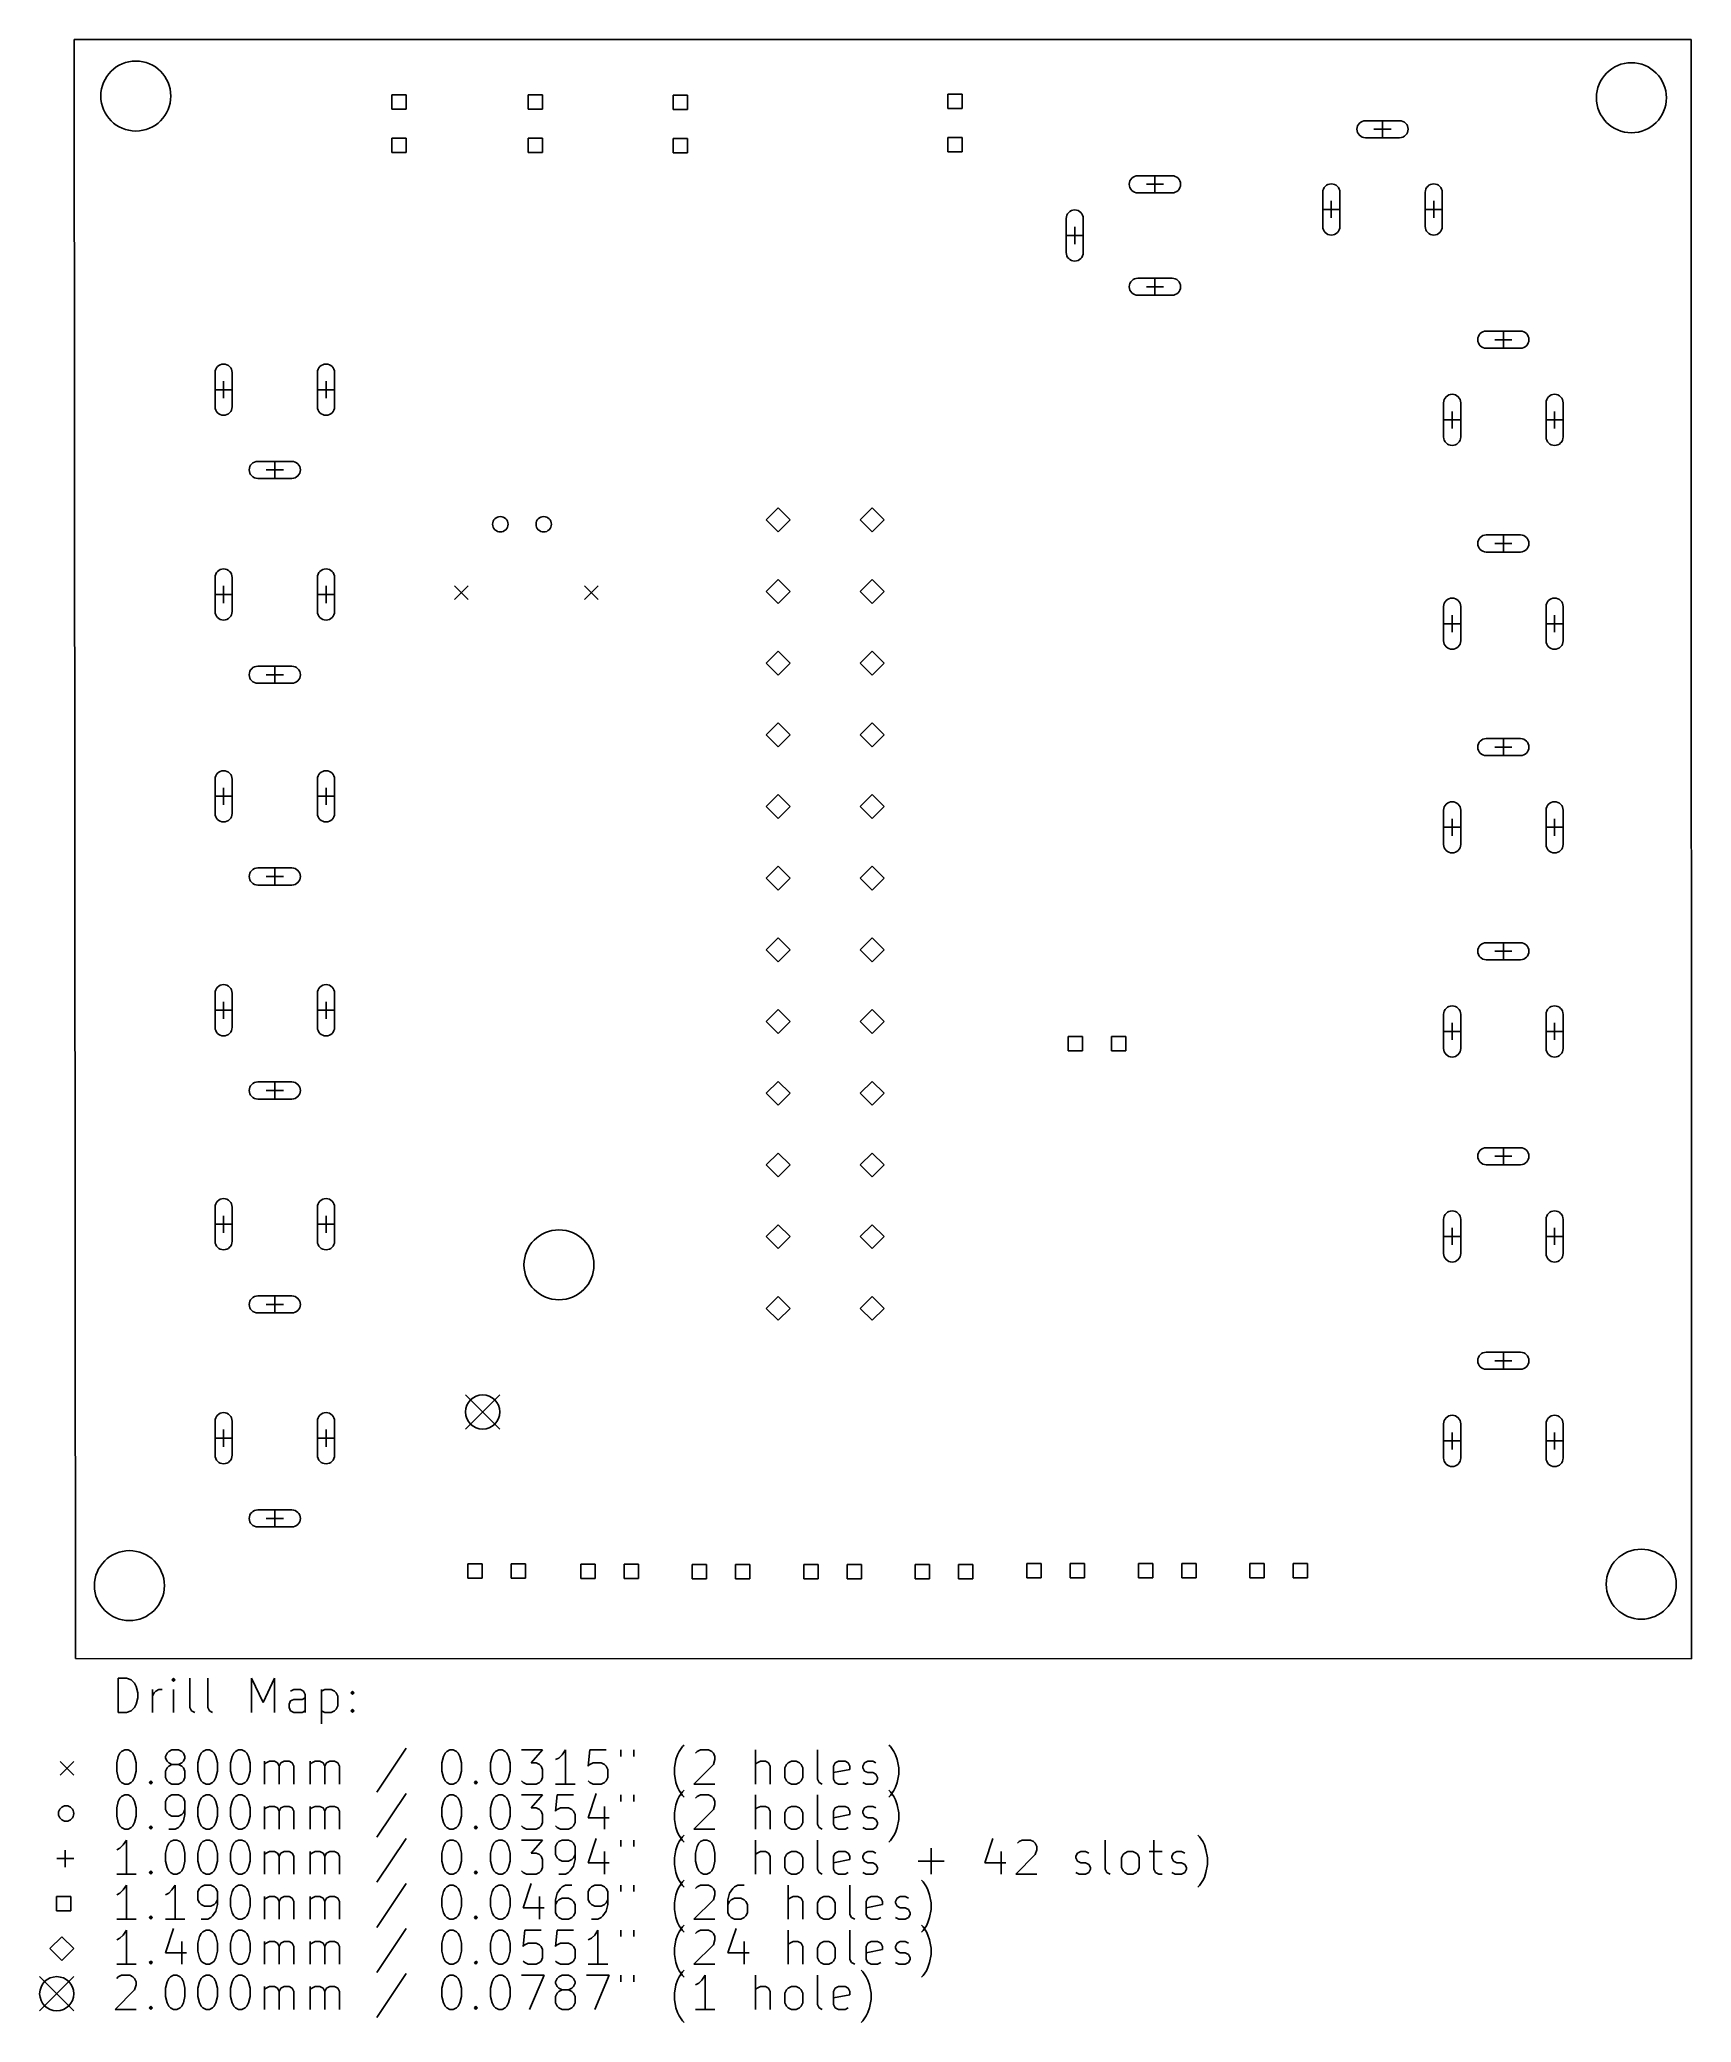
# Model space of a CAD drawing. Extents: x -2 to 95, y -116 to 0.
import ezdxf

# ---------------------------------------------------------------- set-up
doc = ezdxf.new("R2010")
doc.units = 0
doc.layers.add('BLACK', color=7, linetype='CONTINUOUS')

msp = doc.modelspace()

# ---------------------------------------------------------------- linework, layer by layer
at = {"layer": 'BLACK', "linetype": 'CONTINUOUS'}
for p, q in [((0, 0), (94.72, 0)), ((0, 0), (0.07, -94.85)), ((94.72, 0), (94.73, -94.86)), ((19.450733, -3.239267), (18.609267, -3.239267)), ((18.609267, -3.239267), (18.609267, -4.080733)), ((19.450733, -4.080733), (19.450733, -3.239267)), ((27.426333, -3.239267), (26.584867, -3.239267)), ((26.584867, -3.239267), (26.584867, -4.080733)), ((27.426333, -4.080733), (27.426333, -3.239267)), ((35.922733, -3.248867), (35.081267, -3.248867)), ((35.081267, -3.248867), (35.081267, -4.090333)), ((35.922733, -4.090333), (35.922733, -3.248867)), ((52.016333, -3.199267), (51.174867, -3.199267)), ((51.174867, -3.199267), (51.174867, -4.040733)), ((52.016333, -4.040733), (52.016333, -3.199267)), ((18.609267, -4.080733), (19.450733, -4.080733)), ((26.584867, -4.080733), (27.426333, -4.080733)), ((35.081267, -4.090333), (35.922733, -4.090333)), ((51.174867, -4.040733), (52.016333, -4.040733)), ((19.450733, -5.779267), (18.609267, -5.779267)), ((18.609267, -5.779267), (18.609267, -6.620733)), ((19.450733, -6.620733), (19.450733, -5.779267)), ((27.426333, -5.779267), (26.584867, -5.779267)), ((26.584867, -5.779267), (26.584867, -6.620733)), ((27.426333, -6.620733), (27.426333, -5.779267)), ((35.922733, -5.788867), (35.081267, -5.788867)), ((35.081267, -5.788867), (35.081267, -6.630333)), ((35.922733, -6.630333), (35.922733, -5.788867)), ((52.016333, -5.739267), (51.174867, -5.739267)), ((51.174867, -5.739267), (51.174867, -6.580733)), ((52.016333, -6.580733), (52.016333, -5.739267)), ((77.64, -4.7475), (75.64, -4.7475)), ((75.64, -5.7475), (77.64, -5.7475)), ((76.14, -5.2475), (77.14, -5.2475)), ((76.64, -4.7475), (76.64, -5.7475)), ((18.609267, -6.620733), (19.450733, -6.620733)), ((26.584867, -6.620733), (27.426333, -6.620733)), ((35.081267, -6.630333), (35.922733, -6.630333)), ((51.174867, -6.580733), (52.016333, -6.580733)), ((64.3075, -7.975), (62.3075, -7.975)), ((63.3075, -7.975), (63.3075, -8.975)), ((62.3075, -8.975), (64.3075, -8.975)), ((62.8075, -8.475), (63.8075, -8.475)), ((73.14, -8.9475), (73.14, -10.9475)), ((74.14, -10.9475), (74.14, -8.9475)), ((79.14, -8.9475), (79.14, -10.9475)), ((80.14, -10.9475), (80.14, -8.9475)), ((73.14, -9.9475), (74.14, -9.9475)), ((73.64, -9.4475), (73.64, -10.4475)), ((79.14, -9.9475), (80.14, -9.9475)), ((79.64, -9.4475), (79.64, -10.4475)), ((58.1075, -10.475), (58.1075, -12.475)), ((58.1075, -11.475), (59.1075, -11.475)), ((58.6075, -10.975), (58.6075, -11.975)), ((59.1075, -12.475), (59.1075, -10.475)), ((64.3075, -13.975), (62.3075, -13.975)), ((62.3075, -14.975), (64.3075, -14.975)), ((62.8075, -14.475), (63.8075, -14.475)), ((63.3075, -13.975), (63.3075, -14.975)), ((84.72, -17.0775), (82.72, -17.0775)), ((83.72, -17.0775), (83.72, -18.0775)), ((82.72, -18.0775), (84.72, -18.0775)), ((83.22, -17.5775), (84.22, -17.5775)), ((8.25, -19.5067), (8.25, -21.5067)), ((9.25, -21.5067), (9.25, -19.5067)), ((14.25, -19.5067), (14.25, -21.5067)), ((15.25, -21.5067), (15.25, -19.5067)), ((8.25, -20.5067), (9.25, -20.5067)), ((8.75, -20.0067), (8.75, -21.0067)), ((14.25, -20.5067), (15.25, -20.5067)), ((14.75, -20.0067), (14.75, -21.0067)), ((80.22, -21.2775), (80.22, -23.2775)), ((80.72, -21.7775), (80.72, -22.7775)), ((81.22, -23.2775), (81.22, -21.2775)), ((86.22, -21.2775), (86.22, -23.2775)), ((86.72, -21.7775), (86.72, -22.7775)), ((87.22, -23.2775), (87.22, -21.2775)), ((80.22, -22.2775), (81.22, -22.2775)), ((86.22, -22.2775), (87.22, -22.2775)), ((12.75, -24.7067), (10.75, -24.7067)), ((11.25, -25.2067), (12.25, -25.2067)), ((11.75, -24.7067), (11.75, -25.7067)), ((10.75, -25.7067), (12.75, -25.7067)), ((41.237, -27.43), (40.537, -28.13)), ((41.937, -28.13), (41.237, -27.43)), ((46.737, -27.43), (46.037, -28.13)), ((47.437, -28.13), (46.737, -27.43)), ((40.537, -28.13), (41.237, -28.83)), ((41.237, -28.83), (41.937, -28.13)), ((46.037, -28.13), (46.737, -28.83)), ((46.737, -28.83), (47.437, -28.13)), ((84.72, -29.0175), (82.72, -29.0175)), ((83.72, -29.0175), (83.72, -30.0175)), ((82.72, -30.0175), (84.72, -30.0175)), ((83.22, -29.5175), (84.22, -29.5175)), ((8.25, -31.5067), (8.25, -33.5067)), ((8.25, -32.5067), (9.25, -32.5067)), ((8.75, -32.0067), (8.75, -33.0067)), ((9.25, -33.5067), (9.25, -31.5067)), ((14.25, -31.5067), (14.25, -33.5067)), ((14.25, -32.5067), (15.25, -32.5067)), ((14.75, -32.0067), (14.75, -33.0067)), ((15.25, -33.5067), (15.25, -31.5067)), ((22.281, -31.994), (23.081, -32.794)), ((23.081, -31.994), (22.281, -32.794)), ((29.901, -31.994), (30.701, -32.794)), ((30.701, -31.994), (29.901, -32.794)), ((41.237, -31.63), (40.537, -32.33)), ((40.537, -32.33), (41.237, -33.03)), ((41.937, -32.33), (41.237, -31.63)), ((41.237, -33.03), (41.937, -32.33)), ((46.737, -31.63), (46.037, -32.33)), ((46.037, -32.33), (46.737, -33.03)), ((47.437, -32.33), (46.737, -31.63)), ((46.737, -33.03), (47.437, -32.33)), ((80.22, -33.2175), (80.22, -35.2175)), ((81.22, -35.2175), (81.22, -33.2175)), ((86.22, -33.2175), (86.22, -35.2175)), ((87.22, -35.2175), (87.22, -33.2175)), ((80.22, -34.2175), (81.22, -34.2175)), ((80.72, -33.7175), (80.72, -34.7175)), ((86.22, -34.2175), (87.22, -34.2175)), ((86.72, -33.7175), (86.72, -34.7175)), ((41.237, -35.83), (40.537, -36.53)), ((41.937, -36.53), (41.237, -35.83)), ((46.737, -35.83), (46.037, -36.53)), ((47.437, -36.53), (46.737, -35.83)), ((12.75, -36.7067), (10.75, -36.7067)), ((11.75, -36.7067), (11.75, -37.7067)), ((40.537, -36.53), (41.237, -37.23)), ((41.237, -37.23), (41.937, -36.53)), ((46.037, -36.53), (46.737, -37.23)), ((46.737, -37.23), (47.437, -36.53)), ((10.75, -37.7067), (12.75, -37.7067)), ((11.25, -37.2067), (12.25, -37.2067)), ((41.237, -40.03), (40.537, -40.73)), ((41.937, -40.73), (41.237, -40.03)), ((46.737, -40.03), (46.037, -40.73)), ((47.437, -40.73), (46.737, -40.03)), ((40.537, -40.73), (41.237, -41.43)), ((41.237, -41.43), (41.937, -40.73)), ((46.037, -40.73), (46.737, -41.43)), ((46.737, -41.43), (47.437, -40.73)), ((84.72, -40.9475), (82.72, -40.9475)), ((83.22, -41.4475), (84.22, -41.4475)), ((83.72, -40.9475), (83.72, -41.9475)), ((82.72, -41.9475), (84.72, -41.9475)), ((8.25, -43.33), (8.25, -45.33)), ((8.75, -43.83), (8.75, -44.83)), ((9.25, -45.33), (9.25, -43.33)), ((14.25, -43.33), (14.25, -45.33)), ((14.75, -43.83), (14.75, -44.83)), ((15.25, -45.33), (15.25, -43.33)), ((8.25, -44.33), (9.25, -44.33)), ((14.25, -44.33), (15.25, -44.33)), ((41.237, -44.23), (40.537, -44.93)), ((40.537, -44.93), (41.237, -45.63)), ((41.937, -44.93), (41.237, -44.23)), ((41.237, -45.63), (41.937, -44.93)), ((46.737, -44.23), (46.037, -44.93)), ((46.037, -44.93), (46.737, -45.63)), ((47.437, -44.93), (46.737, -44.23)), ((46.737, -45.63), (47.437, -44.93)), ((80.22, -45.1475), (80.22, -47.1475)), ((81.22, -47.1475), (81.22, -45.1475)), ((86.22, -45.1475), (86.22, -47.1475)), ((87.22, -47.1475), (87.22, -45.1475)), ((80.22, -46.1475), (81.22, -46.1475)), ((80.72, -45.6475), (80.72, -46.6475)), ((86.22, -46.1475), (87.22, -46.1475)), ((86.72, -45.6475), (86.72, -46.6475)), ((12.75, -48.53), (10.75, -48.53)), ((11.75, -48.53), (11.75, -49.53)), ((41.237, -48.43), (40.537, -49.13)), ((41.937, -49.13), (41.237, -48.43)), ((46.737, -48.43), (46.037, -49.13)), ((47.437, -49.13), (46.737, -48.43)), ((10.75, -49.53), (12.75, -49.53)), ((11.25, -49.03), (12.25, -49.03)), ((40.537, -49.13), (41.237, -49.83)), ((41.237, -49.83), (41.937, -49.13)), ((46.037, -49.13), (46.737, -49.83)), ((46.737, -49.83), (47.437, -49.13)), ((41.237, -52.63), (40.537, -53.33)), ((40.537, -53.33), (41.237, -54.03)), ((41.937, -53.33), (41.237, -52.63)), ((41.237, -54.03), (41.937, -53.33)), ((46.737, -52.63), (46.037, -53.33)), ((46.037, -53.33), (46.737, -54.03)), ((47.437, -53.33), (46.737, -52.63)), ((46.737, -54.03), (47.437, -53.33)), ((84.72, -52.9075), (82.72, -52.9075)), ((83.22, -53.4075), (84.22, -53.4075)), ((83.72, -52.9075), (83.72, -53.9075)), ((82.72, -53.9075), (84.72, -53.9075)), ((8.25, -55.8658), (8.25, -57.8658)), ((8.25, -56.8658), (9.25, -56.8658)), ((8.75, -56.3658), (8.75, -57.3658)), ((9.25, -57.8658), (9.25, -55.8658)), ((14.25, -55.8658), (14.25, -57.8658)), ((14.25, -56.8658), (15.25, -56.8658)), ((14.75, -56.3658), (14.75, -57.3658)), ((15.25, -57.8658), (15.25, -55.8658)), ((41.237, -56.83), (40.537, -57.53)), ((41.937, -57.53), (41.237, -56.83)), ((46.737, -56.83), (46.037, -57.53)), ((47.437, -57.53), (46.737, -56.83)), ((40.537, -57.53), (41.237, -58.23)), ((41.237, -58.23), (41.937, -57.53)), ((46.037, -57.53), (46.737, -58.23)), ((46.737, -58.23), (47.437, -57.53)), ((80.22, -57.1075), (80.22, -59.1075)), ((80.72, -57.6075), (80.72, -58.6075)), ((81.22, -59.1075), (81.22, -57.1075)), ((86.22, -57.1075), (86.22, -59.1075)), ((86.72, -57.6075), (86.72, -58.6075)), ((87.22, -59.1075), (87.22, -57.1075)), ((59.070733, -58.399267), (58.229267, -58.399267)), ((58.229267, -58.399267), (58.229267, -59.240733)), ((58.229267, -59.240733), (59.070733, -59.240733)), ((59.070733, -59.240733), (59.070733, -58.399267)), ((61.610733, -58.399267), (60.769267, -58.399267)), ((60.769267, -58.399267), (60.769267, -59.240733)), ((60.769267, -59.240733), (61.610733, -59.240733)), ((61.610733, -59.240733), (61.610733, -58.399267)), ((80.22, -58.1075), (81.22, -58.1075)), ((86.22, -58.1075), (87.22, -58.1075)), ((12.75, -61.0658), (10.75, -61.0658)), ((11.75, -61.0658), (11.75, -62.0658)), ((41.237, -61.03), (40.537, -61.73)), ((41.937, -61.73), (41.237, -61.03)), ((46.737, -61.03), (46.037, -61.73)), ((47.437, -61.73), (46.737, -61.03)), ((10.75, -62.0658), (12.75, -62.0658)), ((11.25, -61.5658), (12.25, -61.5658)), ((40.537, -61.73), (41.237, -62.43)), ((41.237, -62.43), (41.937, -61.73)), ((46.037, -61.73), (46.737, -62.43)), ((46.737, -62.43), (47.437, -61.73)), ((84.72, -64.9175), (82.72, -64.9175)), ((83.72, -64.9175), (83.72, -65.9175)), ((41.237, -65.23), (40.537, -65.93)), ((40.537, -65.93), (41.237, -66.63)), ((41.937, -65.93), (41.237, -65.23)), ((41.237, -66.63), (41.937, -65.93)), ((46.737, -65.23), (46.037, -65.93)), ((46.037, -65.93), (46.737, -66.63)), ((47.437, -65.93), (46.737, -65.23)), ((46.737, -66.63), (47.437, -65.93)), ((82.72, -65.9175), (84.72, -65.9175)), ((83.22, -65.4175), (84.22, -65.4175)), ((8.25, -68.4016), (8.25, -70.4016)), ((9.25, -70.4016), (9.25, -68.4016)), ((14.25, -68.4016), (14.25, -70.4016)), ((15.25, -70.4016), (15.25, -68.4016)), ((8.25, -69.4016), (9.25, -69.4016)), ((8.75, -68.9016), (8.75, -69.9016)), ((14.25, -69.4016), (15.25, -69.4016)), ((14.75, -68.9016), (14.75, -69.9016)), ((41.237, -69.43), (40.537, -70.13)), ((41.937, -70.13), (41.237, -69.43)), ((46.737, -69.43), (46.037, -70.13)), ((47.437, -70.13), (46.737, -69.43)), ((80.22, -69.1175), (80.22, -71.1175)), ((80.72, -69.6175), (80.72, -70.6175)), ((81.22, -71.1175), (81.22, -69.1175)), ((86.22, -69.1175), (86.22, -71.1175)), ((86.72, -69.6175), (86.72, -70.6175)), ((87.22, -71.1175), (87.22, -69.1175)), ((40.537, -70.13), (41.237, -70.83)), ((41.237, -70.83), (41.937, -70.13)), ((46.037, -70.13), (46.737, -70.83)), ((46.737, -70.83), (47.437, -70.13)), ((80.22, -70.1175), (81.22, -70.1175)), ((86.22, -70.1175), (87.22, -70.1175)), ((12.75, -73.6016), (10.75, -73.6016)), ((11.25, -74.1016), (12.25, -74.1016)), ((11.75, -73.6016), (11.75, -74.6016)), ((41.237, -73.63), (40.537, -74.33)), ((40.537, -74.33), (41.237, -75.03)), ((41.937, -74.33), (41.237, -73.63)), ((41.237, -75.03), (41.937, -74.33)), ((46.737, -73.63), (46.037, -74.33)), ((46.037, -74.33), (46.737, -75.03)), ((47.437, -74.33), (46.737, -73.63)), ((46.737, -75.03), (47.437, -74.33)), ((10.75, -74.6016), (12.75, -74.6016)), ((84.72, -76.8975), (82.72, -76.8975)), ((83.22, -77.3975), (84.22, -77.3975)), ((83.72, -76.8975), (83.72, -77.8975)), ((82.72, -77.8975), (84.72, -77.8975)), ((22.925, -79.4), (24.925, -81.4)), ((24.925, -79.4), (22.925, -81.4)), ((8.25, -80.9374), (8.25, -82.9374)), ((9.25, -82.9374), (9.25, -80.9374)), ((14.25, -80.9374), (14.25, -82.9374)), ((15.25, -82.9374), (15.25, -80.9374)), ((80.22, -81.0975), (80.22, -83.0975)), ((81.22, -83.0975), (81.22, -81.0975)), ((86.22, -81.0975), (86.22, -83.0975)), ((87.22, -83.0975), (87.22, -81.0975)), ((8.25, -81.9374), (9.25, -81.9374)), ((8.75, -81.4374), (8.75, -82.4374)), ((14.25, -81.9374), (15.25, -81.9374)), ((14.75, -81.4374), (14.75, -82.4374)), ((80.22, -82.0975), (81.22, -82.0975)), ((80.72, -81.5975), (80.72, -82.5975)), ((86.22, -82.0975), (87.22, -82.0975)), ((86.72, -81.5975), (86.72, -82.5975)), ((12.75, -86.1374), (10.75, -86.1374)), ((11.25, -86.6374), (12.25, -86.6374)), ((11.75, -86.1374), (11.75, -87.1374)), ((10.75, -87.1374), (12.75, -87.1374)), ((23.890733, -89.299267), (23.049267, -89.299267)), ((23.049267, -89.299267), (23.049267, -90.140733)), ((23.890733, -90.140733), (23.890733, -89.299267)), ((26.430733, -89.299267), (25.589267, -89.299267)), ((25.589267, -89.299267), (25.589267, -90.140733)), ((26.430733, -90.140733), (26.430733, -89.299267)), ((30.510733, -89.319267), (29.669267, -89.319267)), ((29.669267, -89.319267), (29.669267, -90.160733)), ((30.510733, -90.160733), (30.510733, -89.319267)), ((33.050733, -89.319267), (32.209267, -89.319267)), ((32.209267, -89.319267), (32.209267, -90.160733)), ((33.050733, -90.160733), (33.050733, -89.319267)), ((37.041133, -89.330067), (36.199667, -89.330067)), ((36.199667, -89.330067), (36.199667, -90.171533)), ((37.041133, -90.171533), (37.041133, -89.330067)), ((39.581133, -89.330067), (38.739667, -89.330067)), ((38.739667, -89.330067), (38.739667, -90.171533)), ((39.581133, -90.171533), (39.581133, -89.330067)), ((43.575033, -89.330067), (42.733567, -89.330067)), ((42.733567, -89.330067), (42.733567, -90.171533)), ((43.575033, -90.171533), (43.575033, -89.330067)), ((46.115033, -89.330067), (45.273567, -89.330067)), ((45.273567, -89.330067), (45.273567, -90.171533)), ((46.115033, -90.171533), (46.115033, -89.330067)), ((50.108933, -89.330067), (49.267467, -89.330067)), ((49.267467, -89.330067), (49.267467, -90.171533)), ((50.108933, -90.171533), (50.108933, -89.330067)), ((52.648933, -89.330067), (51.807467, -89.330067)), ((51.807467, -89.330067), (51.807467, -90.171533)), ((52.648933, -90.171533), (52.648933, -89.330067)), ((56.642933, -89.279267), (55.801467, -89.279267)), ((55.801467, -89.279267), (55.801467, -90.120733)), ((56.642933, -90.120733), (56.642933, -89.279267)), ((59.182933, -89.279267), (58.341467, -89.279267)), ((58.341467, -89.279267), (58.341467, -90.120733)), ((59.182933, -90.120733), (59.182933, -89.279267)), ((63.176833, -89.279267), (62.335367, -89.279267)), ((62.335367, -89.279267), (62.335367, -90.120733)), ((63.176833, -90.120733), (63.176833, -89.279267)), ((65.716833, -89.279267), (64.875367, -89.279267)), ((64.875367, -89.279267), (64.875367, -90.120733)), ((65.716833, -90.120733), (65.716833, -89.279267)), ((69.710733, -89.279267), (68.869267, -89.279267)), ((68.869267, -89.279267), (68.869267, -90.120733)), ((69.710733, -90.120733), (69.710733, -89.279267)), ((72.250733, -89.279267), (71.409267, -89.279267)), ((71.409267, -89.279267), (71.409267, -90.120733)), ((72.250733, -90.120733), (72.250733, -89.279267)), ((23.049267, -90.140733), (23.890733, -90.140733)), ((25.589267, -90.140733), (26.430733, -90.140733)), ((29.669267, -90.160733), (30.510733, -90.160733)), ((32.209267, -90.160733), (33.050733, -90.160733)), ((36.199667, -90.171533), (37.041133, -90.171533)), ((38.739667, -90.171533), (39.581133, -90.171533)), ((42.733567, -90.171533), (43.575033, -90.171533)), ((45.273567, -90.171533), (46.115033, -90.171533)), ((49.267467, -90.171533), (50.108933, -90.171533)), ((51.807467, -90.171533), (52.648933, -90.171533)), ((55.801467, -90.120733), (56.642933, -90.120733)), ((58.341467, -90.120733), (59.182933, -90.120733)), ((62.335367, -90.120733), (63.176833, -90.120733)), ((64.875367, -90.120733), (65.716833, -90.120733)), ((68.869267, -90.120733), (69.710733, -90.120733)), ((71.409267, -90.120733), (72.250733, -90.120733)), ((0.07, -94.85), (94.73, -94.86)), ((2.582768, -97.999838), (2.582768, -95.999838)), ((2.582768, -95.999838), (3.058958, -95.999838)), ((3.058958, -95.999838), (3.344673, -96.095076)), ((3.344673, -96.095076), (3.535149, -96.285552)), ((3.535149, -96.285552), (3.630387, -96.476028)), ((5.820863, -95.999838), (5.725625, -96.095076)), ((5.725625, -96.095076), (5.820863, -96.190314)), ((5.916101, -96.095076), (5.820863, -95.999838)), ((5.820863, -95.999838), (5.820863, -96.190314)), ((5.820863, -96.190314), (5.916101, -96.095076)), ((6.773244, -97.714123), (6.773244, -95.999838)), ((7.820863, -97.714123), (7.820863, -95.999838)), ((10.392292, -97.999838), (10.392292, -95.999838)), ((10.392292, -95.999838), (11.058959, -97.428409)), ((11.058959, -97.428409), (11.725625, -95.999838)), ((11.725625, -95.999838), (11.725625, -97.999838)), ((3.630387, -97.523647), (3.535149, -97.714123)), ((3.630387, -96.476028), (3.725625, -96.85698)), ((3.725625, -97.142695), (3.630387, -97.523647)), ((3.725625, -96.85698), (3.725625, -97.142695)), ((4.582768, -97.999838), (4.582768, -96.666504)), ((4.582768, -97.047457), (4.678006, -96.85698)), ((4.678006, -96.85698), (4.773244, -96.761742)), ((4.773244, -96.761742), (4.96372, -96.666504)), ((4.96372, -96.666504), (5.154197, -96.666504)), ((5.820863, -97.999838), (5.820863, -96.666504)), ((12.582768, -97.523647), (12.678006, -97.333171)), ((12.582768, -97.714123), (12.582768, -97.523647)), ((12.868482, -96.666504), (12.678006, -96.761742)), ((12.678006, -97.333171), (12.868482, -97.237933)), ((13.249435, -96.666504), (12.868482, -96.666504)), ((12.868482, -97.237933), (13.344673, -97.237933)), ((13.439911, -96.761742), (13.249435, -96.666504)), ((13.344673, -97.237933), (13.535149, -97.142695)), ((13.535149, -96.952219), (13.439911, -96.761742)), ((13.535149, -97.999838), (13.535149, -96.952219)), ((14.48753, -96.666504), (14.48753, -98.666504)), ((14.48753, -96.761742), (14.678006, -96.666504)), ((14.678006, -96.666504), (15.058959, -96.666504)), ((15.058959, -96.666504), (15.249435, -96.761742)), ((15.249435, -96.761742), (15.344673, -96.85698)), ((15.344673, -96.85698), (15.439911, -97.047457)), ((15.439911, -97.047457), (15.439911, -97.618885)), ((16.201816, -96.85698), (16.297054, -96.761742)), ((16.297054, -96.952219), (16.201816, -96.85698)), ((16.297054, -96.761742), (16.392292, -96.85698)), ((16.297054, -96.761742), (16.297054, -96.952219)), ((16.392292, -96.85698), (16.297054, -96.952219)), ((3.058958, -97.999838), (2.582768, -97.999838)), ((3.344673, -97.9046), (3.058958, -97.999838)), ((3.535149, -97.714123), (3.344673, -97.9046)), ((6.868482, -97.9046), (6.773244, -97.714123)), ((7.058958, -97.999838), (6.868482, -97.9046)), ((7.916101, -97.9046), (7.820863, -97.714123)), ((8.106577, -97.999838), (7.916101, -97.9046)), ((12.678006, -97.9046), (12.582768, -97.714123)), ((12.868482, -97.999838), (12.678006, -97.9046)), ((13.344673, -97.999838), (12.868482, -97.999838)), ((13.535149, -97.9046), (13.344673, -97.999838)), ((14.678006, -97.999838), (14.48753, -97.9046)), ((15.058959, -97.999838), (14.678006, -97.999838)), ((15.249435, -97.9046), (15.058959, -97.999838)), ((15.344673, -97.809361), (15.249435, -97.9046)), ((15.439911, -97.618885), (15.344673, -97.809361)), ((16.201816, -97.9046), (16.297054, -97.809361)), ((16.297054, -97.999838), (16.201816, -97.9046)), ((16.297054, -97.809361), (16.392292, -97.9046)), ((16.297054, -97.809361), (16.297054, -97.999838)), ((16.392292, -97.9046), (16.297054, -97.999838)), ((-0.825, -100.885), (-0.025, -101.685)), ((-0.025, -100.885), (-0.825, -101.685)), ((2.48753, -100.961742), (2.582768, -100.58079)), ((2.48753, -101.437933), (2.48753, -100.961742)), ((2.582768, -100.58079), (2.678006, -100.390314)), ((2.678006, -100.390314), (2.773244, -100.295076)), ((2.773244, -100.295076), (2.96372, -100.199838)), ((2.96372, -100.199838), (3.154197, -100.199838)), ((3.154197, -100.199838), (3.344673, -100.295076)), ((3.344673, -100.295076), (3.439911, -100.390314)), ((3.439911, -100.390314), (3.535149, -100.58079)), ((3.535149, -100.58079), (3.630387, -100.961742)), ((3.630387, -100.961742), (3.630387, -101.437933)), ((5.344673, -100.58079), (5.439911, -100.390314)), ((5.344673, -100.676028), (5.344673, -100.58079)), ((5.439911, -100.866504), (5.344673, -100.676028)), ((5.439911, -100.390314), (5.535149, -100.295076)), ((5.535149, -100.961742), (5.439911, -100.866504)), ((5.535149, -100.295076), (5.725625, -100.199838)), ((5.725625, -101.05698), (5.535149, -100.961742)), ((5.725625, -101.05698), (5.535149, -101.152219)), ((5.725625, -100.199838), (6.106578, -100.199838)), ((6.106578, -101.05698), (5.725625, -101.05698)), ((6.106578, -100.199838), (6.297054, -100.295076)), ((6.297054, -100.961742), (6.106578, -101.05698)), ((6.297054, -101.152219), (6.106578, -101.05698)), ((6.297054, -100.295076), (6.392292, -100.390314)), ((6.392292, -100.866504), (6.297054, -100.961742)), ((6.392292, -100.390314), (6.48753, -100.58079)), ((6.48753, -100.676028), (6.392292, -100.866504)), ((6.48753, -100.58079), (6.48753, -100.676028)), ((7.249435, -100.961742), (7.344673, -100.58079)), ((7.249435, -101.437933), (7.249435, -100.961742)), ((7.344673, -100.58079), (7.439911, -100.390314)), ((7.439911, -100.390314), (7.535149, -100.295076)), ((7.535149, -100.295076), (7.725625, -100.199838)), ((7.725625, -100.199838), (7.916102, -100.199838)), ((7.916102, -100.199838), (8.106578, -100.295076)), ((8.106578, -100.295076), (8.201816, -100.390314)), ((8.201816, -100.390314), (8.297054, -100.58079)), ((8.297054, -100.58079), (8.392292, -100.961742)), ((8.392292, -100.961742), (8.392292, -101.437933)), ((9.154197, -100.961742), (9.249435, -100.58079)), ((9.154197, -101.437933), (9.154197, -100.961742)), ((9.249435, -100.58079), (9.344673, -100.390314)), ((9.344673, -100.390314), (9.439911, -100.295076)), ((9.439911, -100.295076), (9.630387, -100.199838)), ((9.630387, -100.199838), (9.820864, -100.199838)), ((9.820864, -100.199838), (10.01134, -100.295076)), ((10.01134, -100.295076), (10.106578, -100.390314)), ((10.106578, -100.390314), (10.201816, -100.58079)), ((10.201816, -100.58079), (10.297054, -100.961742)), ((10.297054, -100.961742), (10.297054, -101.437933)), ((11.154197, -102.199838), (11.154197, -100.866504)), ((11.154197, -101.05698), (11.249435, -100.961742)), ((11.249435, -100.961742), (11.439911, -100.866504)), ((11.439911, -100.866504), (11.725626, -100.866504)), ((11.725626, -100.866504), (11.916102, -100.961742)), ((11.916102, -100.961742), (12.01134, -101.152219)), ((12.01134, -101.152219), (12.106578, -100.961742)), ((12.106578, -100.961742), (12.297054, -100.866504)), ((12.297054, -100.866504), (12.582768, -100.866504)), ((12.582768, -100.866504), (12.773245, -100.961742)), ((12.773245, -100.961742), (12.868483, -101.152219)), ((13.820864, -102.199838), (13.820864, -100.866504)), ((13.820864, -101.05698), (13.916102, -100.961742)), ((13.916102, -100.961742), (14.106578, -100.866504)), ((14.106578, -100.866504), (14.392293, -100.866504)), ((14.392293, -100.866504), (14.582769, -100.961742)), ((14.582769, -100.961742), (14.678007, -101.152219)), ((14.678007, -101.152219), (14.773245, -100.961742)), ((14.773245, -100.961742), (14.963721, -100.866504)), ((14.963721, -100.866504), (15.249435, -100.866504)), ((15.249435, -100.866504), (15.439912, -100.961742)), ((15.439912, -100.961742), (15.53515, -101.152219)), ((19.439912, -100.1046), (17.725627, -102.676028)), ((21.535151, -100.961742), (21.630389, -100.58079)), ((21.535151, -101.437933), (21.535151, -100.961742)), ((21.630389, -100.58079), (21.725627, -100.390314)), ((21.725627, -100.390314), (21.820865, -100.295076)), ((21.820865, -100.295076), (22.011341, -100.199838)), ((22.011341, -100.199838), (22.201818, -100.199838)), ((22.201818, -100.199838), (22.392294, -100.295076)), ((22.392294, -100.295076), (22.487532, -100.390314)), ((22.487532, -100.390314), (22.58277, -100.58079)), ((22.58277, -100.58079), (22.678008, -100.961742)), ((22.678008, -100.961742), (22.678008, -101.437933)), ((24.392294, -100.961742), (24.487532, -100.58079)), ((24.392294, -101.437933), (24.392294, -100.961742)), ((24.487532, -100.58079), (24.58277, -100.390314)), ((24.58277, -100.390314), (24.678008, -100.295076)), ((24.678008, -100.295076), (24.868484, -100.199838)), ((24.868484, -100.199838), (25.058961, -100.199838)), ((25.058961, -100.199838), (25.249437, -100.295076)), ((25.249437, -100.295076), (25.344675, -100.390314)), ((25.344675, -100.390314), (25.439913, -100.58079)), ((25.439913, -100.58079), (25.535151, -100.961742)), ((25.535151, -100.961742), (25.535151, -101.437933)), ((26.201818, -100.199838), (27.439913, -100.199838)), ((27.439913, -100.199838), (26.773246, -100.961742)), ((26.773246, -100.961742), (27.058961, -100.961742)), ((27.058961, -100.961742), (27.249437, -101.05698)), ((27.249437, -101.05698), (27.344675, -101.152219)), ((28.392294, -100.676028), (28.201818, -100.771266)), ((28.58277, -100.485552), (28.392294, -100.676028)), ((28.773246, -100.199838), (28.58277, -100.485552)), ((28.773246, -102.199838), (28.773246, -100.199838)), ((30.201818, -100.199838), (30.10658, -101.152219)), ((30.10658, -101.152219), (30.201818, -101.05698)), ((31.154199, -100.199838), (30.201818, -100.199838)), ((30.201818, -101.05698), (30.392294, -100.961742)), ((30.392294, -100.961742), (30.868485, -100.961742)), ((30.868485, -100.961742), (31.058961, -101.05698)), ((31.058961, -101.05698), (31.154199, -101.152219)), ((32.011342, -100.199838), (32.011342, -100.58079)), ((32.773247, -100.199838), (32.773247, -100.58079)), ((35.1542, -101.247457), (35.249438, -100.771266)), ((35.249438, -100.771266), (35.344676, -100.485552)), ((35.344676, -100.485552), (35.439914, -100.295076)), ((35.439914, -100.295076), (35.63039, -100.009361)), ((35.63039, -100.009361), (35.725629, -99.914123)), ((37.439914, -101.05698), (36.297057, -102.199838)), ((36.392295, -100.390314), (36.487533, -100.295076)), ((36.487533, -100.295076), (36.678009, -100.199838)), ((36.678009, -100.199838), (37.1542, -100.199838)), ((37.1542, -100.199838), (37.344676, -100.295076)), ((37.344676, -100.295076), (37.439914, -100.390314)), ((37.439914, -100.390314), (37.535152, -100.58079)), ((37.535152, -100.771266), (37.439914, -101.05698)), ((37.535152, -100.58079), (37.535152, -100.771266)), ((39.916105, -102.199838), (39.916105, -100.199838)), ((40.011343, -100.961742), (39.916105, -101.05698)), ((40.201819, -100.866504), (40.011343, -100.961742)), ((40.487534, -100.866504), (40.201819, -100.866504)), ((40.67801, -100.961742), (40.487534, -100.866504)), ((40.773248, -101.152219), (40.67801, -100.961742)), ((41.630391, -101.247457), (41.725629, -101.05698)), ((41.725629, -101.05698), (41.820867, -100.961742)), ((41.820867, -100.961742), (42.011343, -100.866504)), ((42.011343, -100.866504), (42.297058, -100.866504)), ((42.297058, -100.866504), (42.487534, -100.961742)), ((42.487534, -100.961742), (42.582772, -101.05698)), ((42.582772, -101.05698), (42.67801, -101.247457)), ((43.535153, -101.914123), (43.535153, -100.199838)), ((44.487534, -101.152219), (44.582772, -100.961742)), ((44.582772, -100.961742), (44.773248, -100.866504)), ((44.773248, -100.866504), (45.154201, -100.866504)), ((45.154201, -100.866504), (45.344677, -100.961742)), ((45.344677, -100.961742), (45.439915, -101.152219)), ((46.20182, -101.152219), (46.297058, -100.961742)), ((46.297058, -100.961742), (46.487534, -100.866504)), ((46.487534, -100.866504), (46.773248, -100.866504)), ((46.773248, -100.866504), (46.963725, -100.961742)), ((47.820868, -100.009361), (47.72563, -99.914123)), ((48.011344, -100.295076), (47.820868, -100.009361)), ((48.106582, -100.485552), (48.011344, -100.295076)), ((48.20182, -100.771266), (48.106582, -100.485552)), ((48.297058, -101.247457), (48.20182, -100.771266)), ((2.582768, -101.818885), (2.48753, -101.437933)), ((2.678006, -102.009361), (2.582768, -101.818885)), ((2.773244, -102.1046), (2.678006, -102.009361)), ((2.96372, -102.199838), (2.773244, -102.1046)), ((3.154197, -102.199838), (2.96372, -102.199838)), ((3.344673, -102.1046), (3.154197, -102.199838)), ((3.439911, -102.009361), (3.344673, -102.1046)), ((3.535149, -101.818885), (3.439911, -102.009361)), ((3.630387, -101.437933), (3.535149, -101.818885)), ((4.392292, -102.1046), (4.48753, -102.009361)), ((4.48753, -102.199838), (4.392292, -102.1046)), ((4.48753, -102.009361), (4.582768, -102.1046)), ((4.48753, -102.009361), (4.48753, -102.199838)), ((4.582768, -102.1046), (4.48753, -102.199838)), ((5.439911, -101.247457), (5.344673, -101.437933)), ((5.344673, -101.437933), (5.344673, -101.818885)), ((5.344673, -101.818885), (5.439911, -102.009361)), ((5.535149, -101.152219), (5.439911, -101.247457)), ((5.439911, -102.009361), (5.535149, -102.1046)), ((5.535149, -102.1046), (5.725625, -102.199838)), ((5.725625, -102.199838), (6.106578, -102.199838)), ((6.106578, -102.199838), (6.297054, -102.1046)), ((6.392292, -101.247457), (6.297054, -101.152219)), ((6.297054, -102.1046), (6.392292, -102.009361)), ((6.48753, -101.437933), (6.392292, -101.247457)), ((6.392292, -102.009361), (6.48753, -101.818885)), ((6.48753, -101.818885), (6.48753, -101.437933)), ((7.344673, -101.818885), (7.249435, -101.437933)), ((7.439911, -102.009361), (7.344673, -101.818885)), ((7.535149, -102.1046), (7.439911, -102.009361)), ((7.725625, -102.199838), (7.535149, -102.1046)), ((7.916102, -102.199838), (7.725625, -102.199838)), ((8.106578, -102.1046), (7.916102, -102.199838)), ((8.201816, -102.009361), (8.106578, -102.1046)), ((8.297054, -101.818885), (8.201816, -102.009361)), ((8.392292, -101.437933), (8.297054, -101.818885)), ((9.249435, -101.818885), (9.154197, -101.437933)), ((9.344673, -102.009361), (9.249435, -101.818885)), ((9.439911, -102.1046), (9.344673, -102.009361)), ((9.630387, -102.199838), (9.439911, -102.1046)), ((9.820864, -102.199838), (9.630387, -102.199838)), ((10.01134, -102.1046), (9.820864, -102.199838)), ((10.106578, -102.009361), (10.01134, -102.1046)), ((10.201816, -101.818885), (10.106578, -102.009361)), ((10.297054, -101.437933), (10.201816, -101.818885)), ((12.01134, -101.152219), (12.01134, -102.199838)), ((12.868483, -101.152219), (12.868483, -102.199838)), ((14.678007, -101.152219), (14.678007, -102.199838)), ((15.53515, -101.152219), (15.53515, -102.199838)), ((21.630389, -101.818885), (21.535151, -101.437933)), ((21.725627, -102.009361), (21.630389, -101.818885)), ((21.820865, -102.1046), (21.725627, -102.009361)), ((22.011341, -102.199838), (21.820865, -102.1046)), ((22.201818, -102.199838), (22.011341, -102.199838)), ((22.392294, -102.1046), (22.201818, -102.199838)), ((22.487532, -102.009361), (22.392294, -102.1046)), ((22.58277, -101.818885), (22.487532, -102.009361)), ((22.678008, -101.437933), (22.58277, -101.818885)), ((23.439913, -102.1046), (23.535151, -102.009361)), ((23.535151, -102.199838), (23.439913, -102.1046)), ((23.535151, -102.009361), (23.630389, -102.1046)), ((23.535151, -102.009361), (23.535151, -102.199838)), ((23.630389, -102.1046), (23.535151, -102.199838)), ((24.487532, -101.818885), (24.392294, -101.437933)), ((24.58277, -102.009361), (24.487532, -101.818885)), ((24.678008, -102.1046), (24.58277, -102.009361)), ((24.868484, -102.199838), (24.678008, -102.1046)), ((25.058961, -102.199838), (24.868484, -102.199838)), ((25.249437, -102.1046), (25.058961, -102.199838)), ((25.344675, -102.009361), (25.249437, -102.1046)), ((25.439913, -101.818885), (25.344675, -102.009361)), ((25.535151, -101.437933), (25.439913, -101.818885)), ((26.297056, -102.1046), (26.201818, -102.009361)), ((26.487532, -102.199838), (26.297056, -102.1046)), ((27.058961, -102.199838), (26.487532, -102.199838)), ((27.249437, -102.1046), (27.058961, -102.199838)), ((27.344675, -102.009361), (27.249437, -102.1046)), ((27.344675, -101.152219), (27.439913, -101.342695)), ((27.439913, -101.818885), (27.344675, -102.009361)), ((27.439913, -101.342695), (27.439913, -101.818885)), ((29.344675, -102.199838), (28.201818, -102.199838)), ((30.201818, -102.1046), (30.10658, -102.009361)), ((30.392294, -102.199838), (30.201818, -102.1046)), ((30.868485, -102.199838), (30.392294, -102.199838)), ((31.058961, -102.1046), (30.868485, -102.199838)), ((31.154199, -102.009361), (31.058961, -102.1046)), ((31.154199, -101.152219), (31.249437, -101.342695)), ((31.249437, -101.818885), (31.154199, -102.009361)), ((31.249437, -101.342695), (31.249437, -101.818885)), ((35.1542, -101.628409), (35.1542, -101.247457)), ((35.249438, -102.1046), (35.1542, -101.628409)), ((35.344676, -102.390314), (35.249438, -102.1046)), ((36.297057, -102.199838), (37.535152, -102.199838)), ((40.773248, -102.199838), (40.773248, -101.152219)), ((41.630391, -101.818885), (41.630391, -101.247457)), ((41.725629, -102.009361), (41.630391, -101.818885)), ((41.820867, -102.1046), (41.725629, -102.009361)), ((42.011343, -102.199838), (41.820867, -102.1046)), ((42.297058, -102.199838), (42.011343, -102.199838)), ((42.487534, -102.1046), (42.297058, -102.199838)), ((42.582772, -102.009361), (42.487534, -102.1046)), ((42.67801, -101.818885), (42.582772, -102.009361)), ((42.67801, -101.247457), (42.67801, -101.818885)), ((43.630391, -102.1046), (43.535153, -101.914123)), ((43.820867, -102.199838), (43.630391, -102.1046)), ((44.487534, -101.914123), (44.487534, -101.152219)), ((45.439915, -101.342695), (44.487534, -101.533171)), ((44.582772, -102.1046), (44.487534, -101.914123)), ((44.773248, -102.199838), (44.582772, -102.1046)), ((45.154201, -102.199838), (44.773248, -102.199838)), ((45.344677, -102.1046), (45.154201, -102.199838)), ((45.439915, -101.152219), (45.439915, -101.342695)), ((46.20182, -101.247457), (46.20182, -101.152219)), ((46.297058, -101.437933), (46.20182, -101.247457)), ((46.20182, -102.1046), (46.392296, -102.199838)), ((46.487534, -101.533171), (46.297058, -101.437933)), ((46.392296, -102.199838), (46.773248, -102.199838)), ((46.773248, -101.533171), (46.487534, -101.533171)), ((46.963725, -101.628409), (46.773248, -101.533171)), ((46.773248, -102.199838), (46.963725, -102.1046)), ((47.058963, -101.818885), (46.963725, -101.628409)), ((46.963725, -102.1046), (47.058963, -101.914123)), ((47.058963, -101.914123), (47.058963, -101.818885)), ((48.106582, -102.390314), (48.20182, -102.1046)), ((48.20182, -102.1046), (48.297058, -101.628409)), ((48.297058, -101.628409), (48.297058, -101.247457)), ((2.48753, -103.601742), (2.582768, -103.22079)), ((2.582768, -103.22079), (2.678006, -103.030314)), ((2.678006, -103.030314), (2.773244, -102.935076)), ((2.773244, -102.935076), (2.96372, -102.839838)), ((2.96372, -102.839838), (3.154197, -102.839838)), ((3.154197, -102.839838), (3.344673, -102.935076)), ((3.344673, -102.935076), (3.439911, -103.030314)), ((3.439911, -103.030314), (3.535149, -103.22079)), ((3.535149, -103.22079), (3.630387, -103.601742)), ((5.439911, -103.030314), (5.344673, -103.22079)), ((5.344673, -103.22079), (5.344673, -103.69698)), ((5.535149, -102.935076), (5.439911, -103.030314)), ((5.725625, -102.839838), (5.535149, -102.935076)), ((6.106578, -102.839838), (5.725625, -102.839838)), ((6.297054, -102.935076), (6.106578, -102.839838)), ((6.392292, -103.030314), (6.297054, -102.935076)), ((6.48753, -103.22079), (6.392292, -103.030314)), ((6.48753, -103.982695), (6.48753, -103.22079)), ((7.249435, -103.601742), (7.344673, -103.22079)), ((7.344673, -103.22079), (7.439911, -103.030314)), ((7.439911, -103.030314), (7.535149, -102.935076)), ((7.535149, -102.935076), (7.725625, -102.839838)), ((7.725625, -102.839838), (7.916102, -102.839838)), ((7.916102, -102.839838), (8.106578, -102.935076)), ((8.106578, -102.935076), (8.201816, -103.030314)), ((8.201816, -103.030314), (8.297054, -103.22079)), ((8.297054, -103.22079), (8.392292, -103.601742)), ((9.154197, -103.601742), (9.249435, -103.22079)), ((9.249435, -103.22079), (9.344673, -103.030314)), ((9.344673, -103.030314), (9.439911, -102.935076)), ((9.439911, -102.935076), (9.630387, -102.839838)), ((9.630387, -102.839838), (9.820864, -102.839838)), ((9.820864, -102.839838), (10.01134, -102.935076)), ((10.01134, -102.935076), (10.106578, -103.030314)), ((10.106578, -103.030314), (10.201816, -103.22079)), ((10.201816, -103.22079), (10.297054, -103.601742)), ((19.439912, -102.7446), (17.725627, -105.316028)), ((21.535151, -103.601742), (21.630389, -103.22079)), ((21.630389, -103.22079), (21.725627, -103.030314)), ((21.725627, -103.030314), (21.820865, -102.935076)), ((21.820865, -102.935076), (22.011341, -102.839838)), ((22.011341, -102.839838), (22.201818, -102.839838)), ((22.201818, -102.839838), (22.392294, -102.935076)), ((22.392294, -102.935076), (22.487532, -103.030314)), ((22.487532, -103.030314), (22.58277, -103.22079)), ((22.58277, -103.22079), (22.678008, -103.601742)), ((24.392294, -103.601742), (24.487532, -103.22079)), ((24.487532, -103.22079), (24.58277, -103.030314)), ((24.58277, -103.030314), (24.678008, -102.935076)), ((24.678008, -102.935076), (24.868484, -102.839838)), ((24.868484, -102.839838), (25.058961, -102.839838)), ((25.058961, -102.839838), (25.249437, -102.935076)), ((25.249437, -102.935076), (25.344675, -103.030314)), ((25.344675, -103.030314), (25.439913, -103.22079)), ((25.439913, -103.22079), (25.535151, -103.601742)), ((26.201818, -102.839838), (27.439913, -102.839838)), ((27.439913, -102.839838), (26.773246, -103.601742)), ((28.297056, -102.839838), (28.201818, -103.792219)), ((29.249437, -102.839838), (28.297056, -102.839838)), ((30.58277, -102.7446), (30.10658, -104.173171)), ((32.011342, -102.839838), (32.011342, -103.22079)), ((32.773247, -102.839838), (32.773247, -103.22079)), ((35.249438, -103.411266), (35.344676, -103.125552)), ((35.439914, -102.58079), (35.344676, -102.390314)), ((35.344676, -103.125552), (35.439914, -102.935076)), ((35.63039, -102.866504), (35.439914, -102.58079)), ((35.439914, -102.935076), (35.63039, -102.649361)), ((35.63039, -102.649361), (35.725629, -102.554123)), ((35.725629, -102.961742), (35.63039, -102.866504)), ((36.392295, -103.030314), (36.487533, -102.935076)), ((36.487533, -102.935076), (36.678009, -102.839838)), ((36.678009, -102.839838), (37.1542, -102.839838)), ((37.1542, -102.839838), (37.344676, -102.935076)), ((37.344676, -102.935076), (37.439914, -103.030314)), ((37.439914, -103.030314), (37.535152, -103.22079)), ((37.535152, -103.22079), (37.535152, -103.411266)), ((39.916105, -104.839838), (39.916105, -102.839838)), ((43.535153, -104.554123), (43.535153, -102.839838)), ((47.820868, -102.649361), (47.72563, -102.554123)), ((47.72563, -102.961742), (47.820868, -102.866504)), ((47.820868, -102.866504), (48.011344, -102.58079)), ((48.011344, -102.935076), (47.820868, -102.649361)), ((48.011344, -102.58079), (48.106582, -102.390314)), ((48.106582, -103.125552), (48.011344, -102.935076)), ((48.20182, -103.411266), (48.106582, -103.125552)), ((2.48753, -104.077933), (2.48753, -103.601742)), ((2.582768, -104.458885), (2.48753, -104.077933)), ((2.678006, -104.649361), (2.582768, -104.458885)), ((3.535149, -104.458885), (3.439911, -104.649361)), ((3.630387, -104.077933), (3.535149, -104.458885)), ((3.630387, -103.601742), (3.630387, -104.077933)), ((5.344673, -103.69698), (5.439911, -103.887457)), ((5.439911, -103.887457), (5.535149, -103.982695)), ((5.535149, -103.982695), (5.725625, -104.077933)), ((5.725625, -104.077933), (6.106578, -104.077933)), ((6.106578, -104.077933), (6.297054, -103.982695)), ((6.201816, -104.649361), (6.392292, -104.363647)), ((6.297054, -103.982695), (6.392292, -103.887457)), ((6.392292, -103.887457), (6.48753, -103.69698)), ((6.392292, -104.363647), (6.48753, -103.982695)), ((7.249435, -104.077933), (7.249435, -103.601742)), ((7.344673, -104.458885), (7.249435, -104.077933)), ((7.439911, -104.649361), (7.344673, -104.458885)), ((8.297054, -104.458885), (8.201816, -104.649361)), ((8.392292, -104.077933), (8.297054, -104.458885)), ((8.392292, -103.601742), (8.392292, -104.077933)), ((9.154197, -104.077933), (9.154197, -103.601742)), ((9.249435, -104.458885), (9.154197, -104.077933)), ((9.344673, -104.649361), (9.249435, -104.458885)), ((10.201816, -104.458885), (10.106578, -104.649361)), ((10.297054, -104.077933), (10.201816, -104.458885)), ((10.297054, -103.601742), (10.297054, -104.077933)), ((11.154197, -104.839838), (11.154197, -103.506504)), ((11.154197, -103.69698), (11.249435, -103.601742)), ((11.249435, -103.601742), (11.439911, -103.506504)), ((11.439911, -103.506504), (11.725626, -103.506504)), ((11.725626, -103.506504), (11.916102, -103.601742)), ((11.916102, -103.601742), (12.01134, -103.792219)), ((12.01134, -103.792219), (12.106578, -103.601742)), ((12.01134, -103.792219), (12.01134, -104.839838)), ((12.106578, -103.601742), (12.297054, -103.506504)), ((12.297054, -103.506504), (12.582768, -103.506504)), ((12.582768, -103.506504), (12.773245, -103.601742)), ((12.773245, -103.601742), (12.868483, -103.792219)), ((12.868483, -103.792219), (12.868483, -104.839838)), ((13.820864, -104.839838), (13.820864, -103.506504)), ((13.820864, -103.69698), (13.916102, -103.601742)), ((13.916102, -103.601742), (14.106578, -103.506504)), ((14.106578, -103.506504), (14.392293, -103.506504)), ((14.392293, -103.506504), (14.582769, -103.601742)), ((14.582769, -103.601742), (14.678007, -103.792219)), ((14.678007, -103.792219), (14.773245, -103.601742)), ((14.678007, -103.792219), (14.678007, -104.839838)), ((14.773245, -103.601742), (14.963721, -103.506504)), ((14.963721, -103.506504), (15.249435, -103.506504)), ((15.249435, -103.506504), (15.439912, -103.601742)), ((15.439912, -103.601742), (15.53515, -103.792219)), ((15.53515, -103.792219), (15.53515, -104.839838)), ((21.535151, -104.077933), (21.535151, -103.601742)), ((21.630389, -104.458885), (21.535151, -104.077933)), ((21.725627, -104.649361), (21.630389, -104.458885)), ((22.58277, -104.458885), (22.487532, -104.649361)), ((22.678008, -104.077933), (22.58277, -104.458885)), ((22.678008, -103.601742), (22.678008, -104.077933)), ((24.392294, -104.077933), (24.392294, -103.601742)), ((24.487532, -104.458885), (24.392294, -104.077933)), ((24.58277, -104.649361), (24.487532, -104.458885)), ((25.439913, -104.458885), (25.344675, -104.649361)), ((25.535151, -104.077933), (25.439913, -104.458885)), ((25.535151, -103.601742), (25.535151, -104.077933)), ((26.773246, -103.601742), (27.058961, -103.601742)), ((27.058961, -103.601742), (27.249437, -103.69698)), ((27.249437, -103.69698), (27.344675, -103.792219)), ((27.344675, -103.792219), (27.439913, -103.982695)), ((27.439913, -104.458885), (27.344675, -104.649361)), ((27.439913, -103.982695), (27.439913, -104.458885)), ((28.201818, -103.792219), (28.297056, -103.69698)), ((28.297056, -103.69698), (28.487532, -103.601742)), ((28.487532, -103.601742), (28.963723, -103.601742)), ((28.963723, -103.601742), (29.154199, -103.69698)), ((29.154199, -103.69698), (29.249437, -103.792219)), ((29.249437, -103.792219), (29.344675, -103.982695)), ((29.344675, -104.458885), (29.249437, -104.649361)), ((29.344675, -103.982695), (29.344675, -104.458885)), ((30.10658, -104.173171), (31.344675, -104.173171)), ((31.058961, -103.506504), (31.058961, -104.839838)), ((35.1542, -103.887457), (35.249438, -103.411266)), ((35.1542, -104.268409), (35.1542, -103.887457)), ((35.249438, -104.7446), (35.1542, -104.268409)), ((37.439914, -103.69698), (36.297057, -104.839838)), ((37.535152, -103.411266), (37.439914, -103.69698)), ((40.011343, -103.601742), (39.916105, -103.69698)), ((40.201819, -103.506504), (40.011343, -103.601742)), ((40.487534, -103.506504), (40.201819, -103.506504)), ((40.67801, -103.601742), (40.487534, -103.506504)), ((40.773248, -103.792219), (40.67801, -103.601742)), ((40.773248, -104.839838), (40.773248, -103.792219)), ((41.630391, -103.887457), (41.725629, -103.69698)), ((41.630391, -104.458885), (41.630391, -103.887457)), ((41.725629, -104.649361), (41.630391, -104.458885)), ((41.725629, -103.69698), (41.820867, -103.601742)), ((41.820867, -103.601742), (42.011343, -103.506504)), ((42.011343, -103.506504), (42.297058, -103.506504)), ((42.297058, -103.506504), (42.487534, -103.601742)), ((42.487534, -103.601742), (42.582772, -103.69698)), ((42.582772, -103.69698), (42.67801, -103.887457)), ((42.67801, -104.458885), (42.582772, -104.649361)), ((42.67801, -103.887457), (42.67801, -104.458885)), ((44.487534, -103.792219), (44.582772, -103.601742)), ((44.487534, -104.554123), (44.487534, -103.792219)), ((45.439915, -103.982695), (44.487534, -104.173171)), ((44.582772, -103.601742), (44.773248, -103.506504)), ((44.773248, -103.506504), (45.154201, -103.506504)), ((45.154201, -103.506504), (45.344677, -103.601742)), ((45.344677, -103.601742), (45.439915, -103.792219)), ((45.439915, -103.792219), (45.439915, -103.982695)), ((46.20182, -103.792219), (46.297058, -103.601742)), ((46.20182, -103.887457), (46.20182, -103.792219)), ((46.297058, -104.077933), (46.20182, -103.887457)), ((46.297058, -103.601742), (46.487534, -103.506504)), ((46.487534, -104.173171), (46.297058, -104.077933)), ((46.487534, -103.506504), (46.773248, -103.506504)), ((46.773248, -104.173171), (46.487534, -104.173171)), ((46.773248, -103.506504), (46.963725, -103.601742)), ((46.963725, -104.268409), (46.773248, -104.173171)), ((47.058963, -104.458885), (46.963725, -104.268409)), ((47.058963, -104.554123), (47.058963, -104.458885)), ((48.297058, -103.887457), (48.20182, -103.411266)), ((48.20182, -104.7446), (48.297058, -104.268409)), ((48.297058, -104.268409), (48.297058, -103.887457)), ((2.773244, -104.7446), (2.678006, -104.649361)), ((2.96372, -104.839838), (2.773244, -104.7446)), ((3.058958, -105.479838), (2.868482, -105.765552)), ((3.154197, -104.839838), (2.96372, -104.839838)), ((3.058958, -107.479838), (3.058958, -105.479838)), ((3.344673, -104.7446), (3.154197, -104.839838)), ((3.439911, -104.649361), (3.344673, -104.7446)), ((4.392292, -104.7446), (4.48753, -104.649361)), ((4.48753, -104.839838), (4.392292, -104.7446)), ((4.48753, -104.649361), (4.582768, -104.7446)), ((4.48753, -104.649361), (4.48753, -104.839838)), ((4.582768, -104.7446), (4.48753, -104.839838)), ((5.439911, -105.86079), (5.535149, -105.670314)), ((5.535149, -104.839838), (5.916101, -104.839838)), ((5.535149, -105.670314), (5.630387, -105.575076)), ((5.630387, -105.575076), (5.820863, -105.479838)), ((5.820863, -105.479838), (6.01134, -105.479838)), ((5.916101, -104.839838), (6.106578, -104.7446)), ((6.01134, -105.479838), (6.201816, -105.575076)), ((6.106578, -104.7446), (6.201816, -104.649361)), ((6.201816, -105.575076), (6.297054, -105.670314)), ((6.297054, -105.670314), (6.392292, -105.86079)), ((7.344673, -105.86079), (7.439911, -105.670314)), ((7.535149, -104.7446), (7.439911, -104.649361)), ((7.439911, -105.670314), (7.535149, -105.575076)), ((7.725625, -104.839838), (7.535149, -104.7446)), ((7.535149, -105.575076), (7.725625, -105.479838)), ((7.916102, -104.839838), (7.725625, -104.839838)), ((7.725625, -105.479838), (7.916102, -105.479838)), ((8.106578, -104.7446), (7.916102, -104.839838)), ((7.916102, -105.479838), (8.106578, -105.575076)), ((8.201816, -104.649361), (8.106578, -104.7446)), ((8.106578, -105.575076), (8.201816, -105.670314)), ((8.201816, -105.670314), (8.297054, -105.86079)), ((9.249435, -105.86079), (9.344673, -105.670314)), ((9.439911, -104.7446), (9.344673, -104.649361)), ((9.344673, -105.670314), (9.439911, -105.575076)), ((9.630387, -104.839838), (9.439911, -104.7446)), ((9.439911, -105.575076), (9.630387, -105.479838)), ((9.820864, -104.839838), (9.630387, -104.839838)), ((9.630387, -105.479838), (9.820864, -105.479838)), ((10.01134, -104.7446), (9.820864, -104.839838)), ((9.820864, -105.479838), (10.01134, -105.575076)), ((10.106578, -104.649361), (10.01134, -104.7446)), ((10.01134, -105.575076), (10.106578, -105.670314)), ((10.106578, -105.670314), (10.201816, -105.86079)), ((19.439912, -105.3846), (17.725627, -107.956028)), ((21.630389, -105.86079), (21.725627, -105.670314)), ((21.820865, -104.7446), (21.725627, -104.649361)), ((21.725627, -105.670314), (21.820865, -105.575076)), ((22.011341, -104.839838), (21.820865, -104.7446)), ((21.820865, -105.575076), (22.011341, -105.479838)), ((22.201818, -104.839838), (22.011341, -104.839838)), ((22.011341, -105.479838), (22.201818, -105.479838)), ((22.392294, -104.7446), (22.201818, -104.839838)), ((22.201818, -105.479838), (22.392294, -105.575076)), ((22.487532, -104.649361), (22.392294, -104.7446)), ((22.392294, -105.575076), (22.487532, -105.670314)), ((22.487532, -105.670314), (22.58277, -105.86079)), ((23.439913, -104.7446), (23.535151, -104.649361)), ((23.535151, -104.839838), (23.439913, -104.7446)), ((23.535151, -104.649361), (23.630389, -104.7446)), ((23.535151, -104.649361), (23.535151, -104.839838)), ((23.630389, -104.7446), (23.535151, -104.839838)), ((24.487532, -105.86079), (24.58277, -105.670314)), ((24.678008, -104.7446), (24.58277, -104.649361)), ((24.58277, -105.670314), (24.678008, -105.575076)), ((24.868484, -104.839838), (24.678008, -104.7446)), ((24.678008, -105.575076), (24.868484, -105.479838)), ((25.058961, -104.839838), (24.868484, -104.839838)), ((24.868484, -105.479838), (25.058961, -105.479838)), ((25.249437, -104.7446), (25.058961, -104.839838)), ((25.058961, -105.479838), (25.249437, -105.575076)), ((25.344675, -104.649361), (25.249437, -104.7446)), ((25.249437, -105.575076), (25.344675, -105.670314)), ((25.344675, -105.670314), (25.439913, -105.86079)), ((26.297056, -104.7446), (26.201818, -104.649361)), ((26.201818, -105.479838), (27.439913, -105.479838)), ((26.487532, -104.839838), (26.297056, -104.7446)), ((27.058961, -104.839838), (26.487532, -104.839838)), ((27.439913, -105.479838), (26.773246, -106.241742)), ((27.249437, -104.7446), (27.058961, -104.839838)), ((27.344675, -104.649361), (27.249437, -104.7446)), ((28.297056, -104.7446), (28.201818, -104.649361)), ((28.297056, -105.670314), (28.201818, -105.86079)), ((28.487532, -104.839838), (28.297056, -104.7446)), ((28.392294, -105.575076), (28.297056, -105.670314)), ((28.58277, -105.479838), (28.392294, -105.575076)), ((28.963723, -104.839838), (28.487532, -104.839838)), ((28.963723, -105.479838), (28.58277, -105.479838)), ((29.154199, -104.7446), (28.963723, -104.839838)), ((29.154199, -105.575076), (28.963723, -105.479838)), ((29.249437, -104.649361), (29.154199, -104.7446)), ((29.249437, -105.670314), (29.154199, -105.575076)), ((29.344675, -105.86079), (29.249437, -105.670314)), ((30.58277, -105.3846), (30.10658, -106.813171)), ((32.011342, -105.479838), (32.011342, -105.86079)), ((32.773247, -105.479838), (32.773247, -105.86079)), ((35.344676, -105.030314), (35.249438, -104.7446)), ((35.439914, -105.22079), (35.344676, -105.030314)), ((35.344676, -105.765552), (35.439914, -105.575076)), ((35.63039, -105.506504), (35.439914, -105.22079)), ((35.439914, -105.575076), (35.63039, -105.289361)), ((35.63039, -105.289361), (35.725629, -105.194123)), ((35.725629, -105.601742), (35.63039, -105.506504)), ((36.297057, -104.839838), (37.535152, -104.839838)), ((36.487533, -105.86079), (36.582771, -105.670314)), ((36.582771, -105.670314), (36.678009, -105.575076)), ((36.678009, -105.575076), (36.868485, -105.479838)), ((36.868485, -105.479838), (37.058962, -105.479838)), ((37.058962, -105.479838), (37.249438, -105.575076)), ((37.249438, -105.575076), (37.344676, -105.670314)), ((37.344676, -105.670314), (37.439914, -105.86079)), ((39.916105, -107.479838), (39.916105, -105.479838)), ((41.820867, -104.7446), (41.725629, -104.649361)), ((42.011343, -104.839838), (41.820867, -104.7446)), ((42.297058, -104.839838), (42.011343, -104.839838)), ((42.487534, -104.7446), (42.297058, -104.839838)), ((42.582772, -104.649361), (42.487534, -104.7446)), ((43.630391, -104.7446), (43.535153, -104.554123)), ((43.535153, -107.194123), (43.535153, -105.479838)), ((43.820867, -104.839838), (43.630391, -104.7446)), ((44.582772, -104.7446), (44.487534, -104.554123)), ((44.773248, -104.839838), (44.582772, -104.7446)), ((45.154201, -104.839838), (44.773248, -104.839838)), ((45.344677, -104.7446), (45.154201, -104.839838)), ((46.20182, -104.7446), (46.392296, -104.839838)), ((46.392296, -104.839838), (46.773248, -104.839838)), ((46.773248, -104.839838), (46.963725, -104.7446)), ((46.963725, -104.7446), (47.058963, -104.554123)), ((47.72563, -105.601742), (47.820868, -105.506504)), ((47.820868, -105.506504), (48.011344, -105.22079)), ((48.011344, -105.22079), (48.106582, -105.030314)), ((48.106582, -105.030314), (48.20182, -104.7446)), ((53.820868, -105.3846), (53.344678, -106.813171)), ((55.24944, -105.670314), (55.344678, -105.575076)), ((55.344678, -105.575076), (55.535154, -105.479838)), ((55.535154, -105.479838), (56.011345, -105.479838)), ((56.011345, -105.479838), (56.201821, -105.575076)), ((56.201821, -105.575076), (56.297059, -105.670314)), ((56.297059, -105.670314), (56.392297, -105.86079)), ((60.392298, -107.194123), (60.392298, -105.479838)), ((63.249441, -105.479838), (63.249441, -107.194123)), ((65.916108, -105.289361), (65.82087, -105.194123)), ((66.106584, -105.575076), (65.916108, -105.289361)), ((66.201822, -105.765552), (66.106584, -105.575076)), ((-1.025, -106.565), (-0.025, -106.565)), ((-0.525, -106.065), (-0.525, -107.065)), ((2.678006, -105.956028), (2.48753, -106.051266)), ((2.868482, -105.765552), (2.678006, -105.956028)), ((5.344673, -106.241742), (5.439911, -105.86079)), ((5.344673, -106.717933), (5.344673, -106.241742)), ((5.439911, -107.098885), (5.344673, -106.717933)), ((6.392292, -105.86079), (6.48753, -106.241742)), ((6.48753, -106.717933), (6.392292, -107.098885)), ((6.48753, -106.241742), (6.48753, -106.717933)), ((7.249435, -106.241742), (7.344673, -105.86079)), ((7.249435, -106.717933), (7.249435, -106.241742)), ((7.344673, -107.098885), (7.249435, -106.717933)), ((8.297054, -105.86079), (8.392292, -106.241742)), ((8.392292, -106.717933), (8.297054, -107.098885)), ((8.392292, -106.241742), (8.392292, -106.717933)), ((9.154197, -106.241742), (9.249435, -105.86079)), ((9.154197, -106.717933), (9.154197, -106.241742)), ((9.249435, -107.098885), (9.154197, -106.717933)), ((10.201816, -105.86079), (10.297054, -106.241742)), ((10.297054, -106.717933), (10.201816, -107.098885)), ((10.297054, -106.241742), (10.297054, -106.717933)), ((11.154197, -107.479838), (11.154197, -106.146504)), ((11.154197, -106.33698), (11.249435, -106.241742)), ((11.249435, -106.241742), (11.439911, -106.146504)), ((11.439911, -106.146504), (11.725626, -106.146504)), ((11.725626, -106.146504), (11.916102, -106.241742)), ((11.916102, -106.241742), (12.01134, -106.432219)), ((12.01134, -106.432219), (12.106578, -106.241742)), ((12.01134, -106.432219), (12.01134, -107.479838)), ((12.106578, -106.241742), (12.297054, -106.146504)), ((12.297054, -106.146504), (12.582768, -106.146504)), ((12.582768, -106.146504), (12.773245, -106.241742)), ((12.773245, -106.241742), (12.868483, -106.432219)), ((12.868483, -106.432219), (12.868483, -107.479838)), ((13.820864, -107.479838), (13.820864, -106.146504)), ((13.820864, -106.33698), (13.916102, -106.241742)), ((13.916102, -106.241742), (14.106578, -106.146504)), ((14.106578, -106.146504), (14.392293, -106.146504)), ((14.392293, -106.146504), (14.582769, -106.241742)), ((14.582769, -106.241742), (14.678007, -106.432219)), ((14.678007, -106.432219), (14.773245, -106.241742)), ((14.678007, -106.432219), (14.678007, -107.479838)), ((14.773245, -106.241742), (14.963721, -106.146504)), ((14.963721, -106.146504), (15.249435, -106.146504)), ((15.249435, -106.146504), (15.439912, -106.241742)), ((15.439912, -106.241742), (15.53515, -106.432219)), ((15.53515, -106.432219), (15.53515, -107.479838)), ((21.535151, -106.241742), (21.630389, -105.86079)), ((21.535151, -106.717933), (21.535151, -106.241742)), ((21.630389, -107.098885), (21.535151, -106.717933)), ((22.58277, -105.86079), (22.678008, -106.241742)), ((22.678008, -106.717933), (22.58277, -107.098885)), ((22.678008, -106.241742), (22.678008, -106.717933)), ((24.392294, -106.241742), (24.487532, -105.86079)), ((24.392294, -106.717933), (24.392294, -106.241742)), ((24.487532, -107.098885), (24.392294, -106.717933)), ((25.439913, -105.86079), (25.535151, -106.241742)), ((25.535151, -106.717933), (25.439913, -107.098885)), ((25.535151, -106.241742), (25.535151, -106.717933)), ((26.773246, -106.241742), (27.058961, -106.241742)), ((27.058961, -106.241742), (27.249437, -106.33698)), ((27.249437, -106.33698), (27.344675, -106.432219)), ((27.344675, -106.432219), (27.439913, -106.622695)), ((27.439913, -106.622695), (27.439913, -107.098885)), ((28.201818, -105.86079), (28.201818, -106.33698)), ((28.201818, -106.33698), (28.297056, -106.527457)), ((28.297056, -106.527457), (28.392294, -106.622695)), ((28.392294, -106.622695), (28.58277, -106.717933)), ((28.58277, -106.717933), (28.963723, -106.717933)), ((28.963723, -106.717933), (29.154199, -106.622695)), ((29.154199, -106.622695), (29.249437, -106.527457)), ((29.249437, -106.527457), (29.344675, -106.33698)), ((29.249437, -107.003647), (29.344675, -106.622695)), ((29.344675, -106.622695), (29.344675, -105.86079)), ((30.10658, -106.813171), (31.344675, -106.813171)), ((31.058961, -106.146504), (31.058961, -107.479838)), ((35.1542, -106.527457), (35.249438, -106.051266)), ((35.1542, -106.908409), (35.1542, -106.527457)), ((35.249438, -106.051266), (35.344676, -105.765552)), ((36.392295, -106.241742), (36.487533, -105.86079)), ((36.392295, -106.717933), (36.392295, -106.241742)), ((36.487533, -107.098885), (36.392295, -106.717933)), ((37.439914, -105.86079), (37.535152, -106.241742)), ((37.535152, -106.717933), (37.439914, -107.098885)), ((37.535152, -106.241742), (37.535152, -106.717933)), ((40.011343, -106.241742), (39.916105, -106.33698)), ((40.201819, -106.146504), (40.011343, -106.241742)), ((40.487534, -106.146504), (40.201819, -106.146504)), ((40.67801, -106.241742), (40.487534, -106.146504)), ((40.773248, -106.432219), (40.67801, -106.241742)), ((40.773248, -107.479838), (40.773248, -106.432219)), ((41.630391, -106.527457), (41.725629, -106.33698)), ((41.630391, -107.098885), (41.630391, -106.527457)), ((41.725629, -106.33698), (41.820867, -106.241742)), ((41.820867, -106.241742), (42.011343, -106.146504)), ((42.011343, -106.146504), (42.297058, -106.146504)), ((42.297058, -106.146504), (42.487534, -106.241742)), ((42.487534, -106.241742), (42.582772, -106.33698)), ((42.582772, -106.33698), (42.67801, -106.527457)), ((42.67801, -106.527457), (42.67801, -107.098885)), ((44.487534, -106.432219), (44.582772, -106.241742)), ((44.487534, -107.194123), (44.487534, -106.432219)), ((45.439915, -106.622695), (44.487534, -106.813171)), ((44.582772, -106.241742), (44.773248, -106.146504)), ((44.773248, -106.146504), (45.154201, -106.146504)), ((45.154201, -106.146504), (45.344677, -106.241742)), ((45.344677, -106.241742), (45.439915, -106.432219)), ((45.439915, -106.432219), (45.439915, -106.622695)), ((46.20182, -106.432219), (46.297058, -106.241742)), ((46.20182, -106.527457), (46.20182, -106.432219)), ((46.297058, -106.717933), (46.20182, -106.527457)), ((46.297058, -106.241742), (46.487534, -106.146504)), ((46.487534, -106.813171), (46.297058, -106.717933)), ((46.487534, -106.146504), (46.773248, -106.146504)), ((46.773248, -106.813171), (46.487534, -106.813171)), ((46.773248, -106.146504), (46.963725, -106.241742)), ((46.963725, -106.908409), (46.773248, -106.813171)), ((49.439916, -106.717933), (50.963726, -106.717933)), ((50.201821, -107.479838), (50.201821, -105.956028)), ((53.344678, -106.813171), (54.582773, -106.813171)), ((54.297059, -106.146504), (54.297059, -107.479838)), ((56.297059, -106.33698), (55.154202, -107.479838)), ((56.392297, -106.051266), (56.297059, -106.33698)), ((56.392297, -105.86079), (56.392297, -106.051266)), ((58.678012, -106.432219), (58.77325, -106.241742)), ((58.678012, -106.527457), (58.678012, -106.432219)), ((58.77325, -106.717933), (58.678012, -106.527457)), ((58.77325, -106.241742), (58.963726, -106.146504)), ((58.963726, -106.813171), (58.77325, -106.717933)), ((58.963726, -106.146504), (59.24944, -106.146504)), ((59.24944, -106.813171), (58.963726, -106.813171)), ((59.24944, -106.146504), (59.439917, -106.241742)), ((59.439917, -106.908409), (59.24944, -106.813171)), ((61.344679, -106.527457), (61.439917, -106.33698)), ((61.344679, -107.098885), (61.344679, -106.527457)), ((61.439917, -106.33698), (61.535155, -106.241742)), ((61.535155, -106.241742), (61.725631, -106.146504)), ((61.725631, -106.146504), (62.011346, -106.146504)), ((62.011346, -106.146504), (62.201822, -106.241742)), ((62.201822, -106.241742), (62.29706, -106.33698)), ((62.29706, -106.33698), (62.392298, -106.527457)), ((62.392298, -106.527457), (62.392298, -107.098885)), ((62.963727, -106.146504), (63.725631, -106.146504)), ((64.29706, -106.432219), (64.392298, -106.241742)), ((64.29706, -106.527457), (64.29706, -106.432219)), ((64.392298, -106.717933), (64.29706, -106.527457)), ((64.392298, -106.241742), (64.582774, -106.146504)), ((64.582774, -106.813171), (64.392298, -106.717933)), ((64.582774, -106.146504), (64.868488, -106.146504)), ((64.868488, -106.813171), (64.582774, -106.813171)), ((64.868488, -106.146504), (65.058965, -106.241742)), ((65.058965, -106.908409), (64.868488, -106.813171)), ((66.29706, -106.051266), (66.201822, -105.765552)), ((66.392298, -106.527457), (66.29706, -106.051266)), ((66.392298, -106.908409), (66.392298, -106.527457)), ((3.630387, -107.479838), (2.48753, -107.479838)), ((4.392292, -107.3846), (4.48753, -107.289361)), ((4.48753, -107.479838), (4.392292, -107.3846)), ((4.48753, -107.289361), (4.582768, -107.3846)), ((4.48753, -107.289361), (4.48753, -107.479838)), ((4.582768, -107.3846), (4.48753, -107.479838)), ((5.535149, -107.289361), (5.439911, -107.098885)), ((5.630387, -107.3846), (5.535149, -107.289361)), ((5.820863, -107.479838), (5.630387, -107.3846)), ((6.01134, -107.479838), (5.820863, -107.479838)), ((6.201816, -107.3846), (6.01134, -107.479838)), ((6.297054, -107.289361), (6.201816, -107.3846)), ((6.392292, -107.098885), (6.297054, -107.289361)), ((7.439911, -107.289361), (7.344673, -107.098885)), ((7.535149, -107.3846), (7.439911, -107.289361)), ((7.725625, -107.479838), (7.535149, -107.3846)), ((7.916102, -107.479838), (7.725625, -107.479838)), ((8.106578, -107.3846), (7.916102, -107.479838)), ((8.201816, -107.289361), (8.106578, -107.3846)), ((8.297054, -107.098885), (8.201816, -107.289361)), ((9.344673, -107.289361), (9.249435, -107.098885)), ((9.439911, -107.3846), (9.344673, -107.289361)), ((9.630387, -107.479838), (9.439911, -107.3846)), ((9.820864, -107.479838), (9.630387, -107.479838)), ((10.01134, -107.3846), (9.820864, -107.479838)), ((10.106578, -107.289361), (10.01134, -107.3846)), ((10.201816, -107.098885), (10.106578, -107.289361)), ((19.439912, -108.0246), (17.725627, -110.596028)), ((21.725627, -107.289361), (21.630389, -107.098885)), ((21.820865, -107.3846), (21.725627, -107.289361)), ((22.011341, -107.479838), (21.820865, -107.3846)), ((22.201818, -107.479838), (22.011341, -107.479838)), ((22.392294, -107.3846), (22.201818, -107.479838)), ((22.487532, -107.289361), (22.392294, -107.3846)), ((22.58277, -107.098885), (22.487532, -107.289361)), ((23.439913, -107.3846), (23.535151, -107.289361)), ((23.535151, -107.479838), (23.439913, -107.3846)), ((23.535151, -107.289361), (23.630389, -107.3846)), ((23.535151, -107.289361), (23.535151, -107.479838)), ((23.630389, -107.3846), (23.535151, -107.479838)), ((24.58277, -107.289361), (24.487532, -107.098885)), ((24.678008, -107.3846), (24.58277, -107.289361)), ((24.868484, -107.479838), (24.678008, -107.3846)), ((25.058961, -107.479838), (24.868484, -107.479838)), ((25.249437, -107.3846), (25.058961, -107.479838)), ((25.344675, -107.289361), (25.249437, -107.3846)), ((25.439913, -107.098885), (25.344675, -107.289361)), ((26.297056, -107.3846), (26.201818, -107.289361)), ((26.487532, -107.479838), (26.297056, -107.3846)), ((26.773246, -108.0246), (26.297056, -109.453171)), ((27.058961, -107.479838), (26.487532, -107.479838)), ((27.249437, -107.3846), (27.058961, -107.479838)), ((27.344675, -107.289361), (27.249437, -107.3846)), ((27.439913, -107.098885), (27.344675, -107.289361)), ((28.392294, -107.479838), (28.773246, -107.479838)), ((28.773246, -107.479838), (28.963723, -107.3846)), ((28.963723, -107.3846), (29.058961, -107.289361)), ((29.058961, -107.289361), (29.249437, -107.003647)), ((35.249438, -107.3846), (35.1542, -106.908409)), ((35.344676, -107.670314), (35.249438, -107.3846)), ((35.439914, -107.86079), (35.344676, -107.670314)), ((35.63039, -108.146504), (35.439914, -107.86079)), ((35.439914, -108.215076), (35.63039, -107.929361)), ((35.63039, -107.929361), (35.725629, -107.834123)), ((36.582771, -107.289361), (36.487533, -107.098885)), ((36.678009, -107.3846), (36.582771, -107.289361)), ((36.868485, -107.479838), (36.678009, -107.3846)), ((37.058962, -107.479838), (36.868485, -107.479838)), ((37.249438, -107.3846), (37.058962, -107.479838)), ((37.344676, -107.289361), (37.249438, -107.3846)), ((37.439914, -107.098885), (37.344676, -107.289361)), ((41.725629, -107.289361), (41.630391, -107.098885)), ((41.820867, -107.3846), (41.725629, -107.289361)), ((42.011343, -107.479838), (41.820867, -107.3846)), ((42.297058, -107.479838), (42.011343, -107.479838)), ((42.487534, -107.3846), (42.297058, -107.479838)), ((42.582772, -107.289361), (42.487534, -107.3846)), ((42.67801, -107.098885), (42.582772, -107.289361)), ((43.630391, -107.3846), (43.535153, -107.194123)), ((43.820867, -107.479838), (43.630391, -107.3846)), ((44.582772, -107.3846), (44.487534, -107.194123)), ((44.773248, -107.479838), (44.582772, -107.3846)), ((45.154201, -107.479838), (44.773248, -107.479838)), ((45.344677, -107.3846), (45.154201, -107.479838)), ((46.20182, -107.3846), (46.392296, -107.479838)), ((46.392296, -107.479838), (46.773248, -107.479838)), ((46.773248, -107.479838), (46.963725, -107.3846)), ((47.058963, -107.098885), (46.963725, -106.908409)), ((46.963725, -107.3846), (47.058963, -107.194123)), ((47.058963, -107.194123), (47.058963, -107.098885)), ((49.72563, -107.929361), (49.630392, -107.834123)), ((49.916106, -108.215076), (49.72563, -107.929361)), ((55.154202, -107.479838), (56.392297, -107.479838)), ((58.678012, -107.3846), (58.868488, -107.479838)), ((58.868488, -107.479838), (59.24944, -107.479838)), ((59.24944, -107.479838), (59.439917, -107.3846)), ((59.535155, -107.098885), (59.439917, -106.908409)), ((59.439917, -107.3846), (59.535155, -107.194123)), ((59.535155, -107.194123), (59.535155, -107.098885)), ((60.487536, -107.3846), (60.392298, -107.194123)), ((60.678012, -107.479838), (60.487536, -107.3846)), ((61.439917, -107.289361), (61.344679, -107.098885)), ((61.535155, -107.3846), (61.439917, -107.289361)), ((61.725631, -107.479838), (61.535155, -107.3846)), ((62.011346, -107.479838), (61.725631, -107.479838)), ((62.201822, -107.3846), (62.011346, -107.479838)), ((62.29706, -107.289361), (62.201822, -107.3846)), ((62.392298, -107.098885), (62.29706, -107.289361)), ((63.249441, -107.194123), (63.344679, -107.3846)), ((63.344679, -107.3846), (63.535155, -107.479838)), ((63.535155, -107.479838), (63.725631, -107.479838)), ((64.29706, -107.3846), (64.487536, -107.479838)), ((64.487536, -107.479838), (64.868488, -107.479838)), ((64.868488, -107.479838), (65.058965, -107.3846)), ((65.154203, -107.098885), (65.058965, -106.908409)), ((65.058965, -107.3846), (65.154203, -107.194123)), ((65.154203, -107.194123), (65.154203, -107.098885)), ((65.916108, -108.146504), (66.106584, -107.86079)), ((66.106584, -107.86079), (66.201822, -107.670314)), ((66.201822, -107.670314), (66.29706, -107.3846)), ((66.29706, -107.3846), (66.392298, -106.908409)), ((-0.199267, -108.784267), (-1.040733, -108.784267)), ((-1.040733, -108.784267), (-1.040733, -109.625733)), ((-0.199267, -109.625733), (-0.199267, -108.784267)), ((2.678006, -108.596028), (2.48753, -108.691266)), ((2.868482, -108.405552), (2.678006, -108.596028)), ((3.058958, -108.119838), (2.868482, -108.405552)), ((3.058958, -110.119838), (3.058958, -108.119838)), ((5.535149, -108.596028), (5.344673, -108.691266)), ((5.725625, -108.405552), (5.535149, -108.596028)), ((5.916101, -108.119838), (5.725625, -108.405552)), ((5.916101, -110.119838), (5.916101, -108.119838)), ((7.344673, -108.310314), (7.249435, -108.50079)), ((7.249435, -108.50079), (7.249435, -108.97698)), ((7.249435, -108.97698), (7.344673, -109.167457)), ((7.439911, -108.215076), (7.344673, -108.310314)), ((7.344673, -109.167457), (7.439911, -109.262695)), ((7.630387, -108.119838), (7.439911, -108.215076)), ((8.01134, -108.119838), (7.630387, -108.119838)), ((8.201816, -108.215076), (8.01134, -108.119838)), ((8.297054, -108.310314), (8.201816, -108.215076)), ((8.201816, -109.262695), (8.297054, -109.167457)), ((8.392292, -108.50079), (8.297054, -108.310314)), ((8.297054, -109.167457), (8.392292, -108.97698)), ((8.392292, -109.262695), (8.392292, -108.50079)), ((9.154197, -108.881742), (9.249435, -108.50079)), ((9.154197, -109.357933), (9.154197, -108.881742)), ((9.249435, -108.50079), (9.344673, -108.310314)), ((9.344673, -108.310314), (9.439911, -108.215076)), ((9.439911, -108.215076), (9.630387, -108.119838)), ((9.630387, -108.119838), (9.820864, -108.119838)), ((9.820864, -108.119838), (10.01134, -108.215076)), ((10.01134, -108.215076), (10.106578, -108.310314)), ((10.106578, -108.310314), (10.201816, -108.50079)), ((10.201816, -108.50079), (10.297054, -108.881742)), ((10.297054, -108.881742), (10.297054, -109.357933)), ((11.154197, -110.119838), (11.154197, -108.786504)), ((11.154197, -108.97698), (11.249435, -108.881742)), ((11.249435, -108.881742), (11.439911, -108.786504)), ((11.439911, -108.786504), (11.725626, -108.786504)), ((11.725626, -108.786504), (11.916102, -108.881742)), ((11.916102, -108.881742), (12.01134, -109.072219)), ((12.01134, -109.072219), (12.106578, -108.881742)), ((12.01134, -109.072219), (12.01134, -110.119838)), ((12.106578, -108.881742), (12.297054, -108.786504)), ((12.297054, -108.786504), (12.582768, -108.786504)), ((12.582768, -108.786504), (12.773245, -108.881742)), ((12.773245, -108.881742), (12.868483, -109.072219)), ((12.868483, -109.072219), (12.868483, -110.119838)), ((13.820864, -110.119838), (13.820864, -108.786504)), ((13.820864, -108.97698), (13.916102, -108.881742)), ((13.916102, -108.881742), (14.106578, -108.786504)), ((14.106578, -108.786504), (14.392293, -108.786504)), ((14.392293, -108.786504), (14.582769, -108.881742)), ((14.582769, -108.881742), (14.678007, -109.072219)), ((14.678007, -109.072219), (14.773245, -108.881742)), ((14.678007, -109.072219), (14.678007, -110.119838)), ((14.773245, -108.881742), (14.963721, -108.786504)), ((14.963721, -108.786504), (15.249435, -108.786504)), ((15.249435, -108.786504), (15.439912, -108.881742)), ((15.439912, -108.881742), (15.53515, -109.072219)), ((15.53515, -109.072219), (15.53515, -110.119838)), ((21.535151, -108.881742), (21.630389, -108.50079)), ((21.535151, -109.357933), (21.535151, -108.881742)), ((21.630389, -108.50079), (21.725627, -108.310314)), ((21.725627, -108.310314), (21.820865, -108.215076)), ((21.820865, -108.215076), (22.011341, -108.119838)), ((22.011341, -108.119838), (22.201818, -108.119838)), ((22.201818, -108.119838), (22.392294, -108.215076)), ((22.392294, -108.215076), (22.487532, -108.310314)), ((22.487532, -108.310314), (22.58277, -108.50079)), ((22.58277, -108.50079), (22.678008, -108.881742)), ((22.678008, -108.881742), (22.678008, -109.357933)), ((24.392294, -108.881742), (24.487532, -108.50079)), ((24.392294, -109.357933), (24.392294, -108.881742)), ((24.487532, -108.50079), (24.58277, -108.310314)), ((24.58277, -108.310314), (24.678008, -108.215076)), ((24.678008, -108.215076), (24.868484, -108.119838)), ((24.868484, -108.119838), (25.058961, -108.119838)), ((25.058961, -108.119838), (25.249437, -108.215076)), ((25.249437, -108.215076), (25.344675, -108.310314)), ((25.344675, -108.310314), (25.439913, -108.50079)), ((25.439913, -108.50079), (25.535151, -108.881742)), ((25.535151, -108.881742), (25.535151, -109.357933)), ((27.249437, -108.786504), (27.249437, -110.119838)), ((28.297056, -108.596028), (28.201818, -108.97698)), ((28.201818, -108.97698), (28.201818, -109.738885)), ((28.297056, -109.072219), (28.201818, -109.262695)), ((28.487532, -108.310314), (28.297056, -108.596028)), ((28.392294, -108.97698), (28.297056, -109.072219)), ((28.58277, -108.881742), (28.392294, -108.97698)), ((28.58277, -108.215076), (28.487532, -108.310314)), ((28.773246, -108.119838), (28.58277, -108.215076)), ((28.963723, -108.881742), (28.58277, -108.881742)), ((29.154199, -108.119838), (28.773246, -108.119838)), ((29.154199, -108.97698), (28.963723, -108.881742)), ((29.249437, -109.072219), (29.154199, -108.97698)), ((29.344675, -109.262695), (29.249437, -109.072219)), ((30.201818, -108.310314), (30.10658, -108.50079)), ((30.10658, -108.50079), (30.10658, -108.97698)), ((30.10658, -108.97698), (30.201818, -109.167457)), ((30.297056, -108.215076), (30.201818, -108.310314)), ((30.201818, -109.167457), (30.297056, -109.262695)), ((30.487532, -108.119838), (30.297056, -108.215076)), ((30.868485, -108.119838), (30.487532, -108.119838)), ((31.058961, -108.215076), (30.868485, -108.119838)), ((31.154199, -108.310314), (31.058961, -108.215076)), ((31.058961, -109.262695), (31.154199, -109.167457)), ((31.249437, -108.50079), (31.154199, -108.310314)), ((31.154199, -109.167457), (31.249437, -108.97698)), ((31.249437, -109.262695), (31.249437, -108.50079)), ((32.011342, -108.119838), (32.011342, -108.50079)), ((32.773247, -108.119838), (32.773247, -108.50079)), ((35.1542, -109.167457), (35.249438, -108.691266)), ((35.1542, -109.548409), (35.1542, -109.167457)), ((35.249438, -108.691266), (35.344676, -108.405552)), ((35.344676, -108.405552), (35.439914, -108.215076)), ((35.725629, -108.241742), (35.63039, -108.146504)), ((37.439914, -108.97698), (36.297057, -110.119838)), ((36.392295, -108.310314), (36.487533, -108.215076)), ((36.487533, -108.215076), (36.678009, -108.119838)), ((36.678009, -108.119838), (37.1542, -108.119838)), ((37.1542, -108.119838), (37.344676, -108.215076)), ((37.344676, -108.215076), (37.439914, -108.310314)), ((37.439914, -108.310314), (37.535152, -108.50079)), ((37.535152, -108.691266), (37.439914, -108.97698)), ((37.535152, -108.50079), (37.535152, -108.691266)), ((38.392295, -108.596028), (38.297057, -108.97698)), ((38.297057, -108.97698), (38.297057, -109.738885)), ((38.392295, -109.072219), (38.297057, -109.262695)), ((38.582771, -108.310314), (38.392295, -108.596028)), ((38.487533, -108.97698), (38.392295, -109.072219)), ((38.678009, -108.881742), (38.487533, -108.97698)), ((38.678009, -108.215076), (38.582771, -108.310314)), ((38.868485, -108.119838), (38.678009, -108.215076)), ((39.058962, -108.881742), (38.678009, -108.881742)), ((39.249438, -108.119838), (38.868485, -108.119838)), ((39.249438, -108.97698), (39.058962, -108.881742)), ((39.344676, -109.072219), (39.249438, -108.97698)), ((39.439914, -109.262695), (39.344676, -109.072219)), ((41.820867, -110.119838), (41.820867, -108.119838)), ((41.916105, -108.881742), (41.820867, -108.97698)), ((42.106581, -108.786504), (41.916105, -108.881742)), ((42.392296, -108.786504), (42.106581, -108.786504)), ((42.582772, -108.881742), (42.392296, -108.786504)), ((42.67801, -109.072219), (42.582772, -108.881742)), ((42.67801, -110.119838), (42.67801, -109.072219)), ((43.535153, -109.167457), (43.630391, -108.97698)), ((43.535153, -109.738885), (43.535153, -109.167457)), ((43.630391, -108.97698), (43.725629, -108.881742)), ((43.725629, -108.881742), (43.916105, -108.786504)), ((43.916105, -108.786504), (44.20182, -108.786504)), ((44.20182, -108.786504), (44.392296, -108.881742)), ((44.392296, -108.881742), (44.487534, -108.97698)), ((44.487534, -108.97698), (44.582772, -109.167457)), ((44.582772, -109.167457), (44.582772, -109.738885)), ((45.439915, -109.834123), (45.439915, -108.119838)), ((46.392296, -109.072219), (46.487534, -108.881742)), ((46.392296, -109.834123), (46.392296, -109.072219)), ((46.487534, -108.881742), (46.67801, -108.786504)), ((46.67801, -108.786504), (47.058963, -108.786504)), ((47.058963, -108.786504), (47.249439, -108.881742)), ((47.249439, -108.881742), (47.344677, -109.072219)), ((47.344677, -109.072219), (47.344677, -109.262695)), ((48.106582, -109.072219), (48.20182, -108.881742)), ((48.106582, -109.167457), (48.106582, -109.072219)), ((48.20182, -109.357933), (48.106582, -109.167457)), ((48.20182, -108.881742), (48.392296, -108.786504)), ((48.392296, -108.786504), (48.67801, -108.786504)), ((48.67801, -108.786504), (48.868487, -108.881742)), ((50.011344, -108.405552), (49.916106, -108.215076)), ((50.106582, -108.691266), (50.011344, -108.405552)), ((50.20182, -109.167457), (50.106582, -108.691266)), ((50.20182, -109.548409), (50.20182, -109.167457)), ((65.82087, -108.241742), (65.916108, -108.146504)), ((-1.040733, -109.625733), (-0.199267, -109.625733)), ((3.630387, -110.119838), (2.48753, -110.119838)), ((4.392292, -110.0246), (4.48753, -109.929361)), ((4.48753, -110.119838), (4.392292, -110.0246)), ((4.48753, -109.929361), (4.582768, -110.0246)), ((4.48753, -109.929361), (4.48753, -110.119838)), ((4.582768, -110.0246), (4.48753, -110.119838)), ((6.48753, -110.119838), (5.344673, -110.119838)), ((7.439911, -109.262695), (7.630387, -109.357933)), ((7.439911, -110.119838), (7.820863, -110.119838)), ((7.630387, -109.357933), (8.01134, -109.357933)), ((7.820863, -110.119838), (8.01134, -110.0246)), ((8.01134, -109.357933), (8.201816, -109.262695)), ((8.01134, -110.0246), (8.106578, -109.929361)), ((8.106578, -109.929361), (8.297054, -109.643647)), ((8.297054, -109.643647), (8.392292, -109.262695)), ((9.249435, -109.738885), (9.154197, -109.357933)), ((9.344673, -109.929361), (9.249435, -109.738885)), ((9.439911, -110.0246), (9.344673, -109.929361)), ((9.630387, -110.119838), (9.439911, -110.0246)), ((9.820864, -110.119838), (9.630387, -110.119838)), ((10.01134, -110.0246), (9.820864, -110.119838)), ((10.106578, -109.929361), (10.01134, -110.0246)), ((10.201816, -109.738885), (10.106578, -109.929361)), ((10.297054, -109.357933), (10.201816, -109.738885)), ((21.630389, -109.738885), (21.535151, -109.357933)), ((21.725627, -109.929361), (21.630389, -109.738885)), ((21.820865, -110.0246), (21.725627, -109.929361)), ((22.011341, -110.119838), (21.820865, -110.0246)), ((22.201818, -110.119838), (22.011341, -110.119838)), ((22.392294, -110.0246), (22.201818, -110.119838)), ((22.487532, -109.929361), (22.392294, -110.0246)), ((22.58277, -109.738885), (22.487532, -109.929361)), ((22.678008, -109.357933), (22.58277, -109.738885)), ((23.439913, -110.0246), (23.535151, -109.929361)), ((23.535151, -110.119838), (23.439913, -110.0246)), ((23.535151, -109.929361), (23.630389, -110.0246)), ((23.535151, -109.929361), (23.535151, -110.119838)), ((23.630389, -110.0246), (23.535151, -110.119838)), ((24.487532, -109.738885), (24.392294, -109.357933)), ((24.58277, -109.929361), (24.487532, -109.738885)), ((24.678008, -110.0246), (24.58277, -109.929361)), ((24.868484, -110.119838), (24.678008, -110.0246)), ((25.058961, -110.119838), (24.868484, -110.119838)), ((25.249437, -110.0246), (25.058961, -110.119838)), ((25.344675, -109.929361), (25.249437, -110.0246)), ((25.439913, -109.738885), (25.344675, -109.929361)), ((25.535151, -109.357933), (25.439913, -109.738885)), ((26.297056, -109.453171), (27.535151, -109.453171)), ((28.201818, -109.738885), (28.297056, -109.929361)), ((28.297056, -109.929361), (28.392294, -110.0246)), ((28.392294, -110.0246), (28.58277, -110.119838)), ((28.58277, -110.119838), (28.963723, -110.119838)), ((28.963723, -110.119838), (29.154199, -110.0246)), ((29.154199, -110.0246), (29.249437, -109.929361)), ((29.249437, -109.929361), (29.344675, -109.738885)), ((29.344675, -109.738885), (29.344675, -109.262695)), ((30.297056, -109.262695), (30.487532, -109.357933)), ((30.297056, -110.119838), (30.678008, -110.119838)), ((30.487532, -109.357933), (30.868485, -109.357933)), ((30.678008, -110.119838), (30.868485, -110.0246)), ((30.868485, -109.357933), (31.058961, -109.262695)), ((30.868485, -110.0246), (30.963723, -109.929361)), ((30.963723, -109.929361), (31.154199, -109.643647)), ((31.154199, -109.643647), (31.249437, -109.262695)), ((35.249438, -110.0246), (35.1542, -109.548409)), ((35.344676, -110.310314), (35.249438, -110.0246)), ((35.439914, -110.50079), (35.344676, -110.310314)), ((36.297057, -110.119838), (37.535152, -110.119838)), ((38.297057, -109.738885), (38.392295, -109.929361)), ((38.392295, -109.929361), (38.487533, -110.0246)), ((38.487533, -110.0246), (38.678009, -110.119838)), ((38.678009, -110.119838), (39.058962, -110.119838)), ((39.058962, -110.119838), (39.249438, -110.0246)), ((39.249438, -110.0246), (39.344676, -109.929361)), ((39.344676, -109.929361), (39.439914, -109.738885)), ((39.439914, -109.738885), (39.439914, -109.262695)), ((43.630391, -109.929361), (43.535153, -109.738885)), ((43.725629, -110.0246), (43.630391, -109.929361)), ((43.916105, -110.119838), (43.725629, -110.0246)), ((44.20182, -110.119838), (43.916105, -110.119838)), ((44.392296, -110.0246), (44.20182, -110.119838)), ((44.487534, -109.929361), (44.392296, -110.0246)), ((44.582772, -109.738885), (44.487534, -109.929361)), ((45.535153, -110.0246), (45.439915, -109.834123)), ((45.725629, -110.119838), (45.535153, -110.0246)), ((47.344677, -109.262695), (46.392296, -109.453171)), ((46.487534, -110.0246), (46.392296, -109.834123)), ((46.67801, -110.119838), (46.487534, -110.0246)), ((47.058963, -110.119838), (46.67801, -110.119838)), ((47.249439, -110.0246), (47.058963, -110.119838)), ((48.106582, -110.0246), (48.297058, -110.119838)), ((48.392296, -109.453171), (48.20182, -109.357933)), ((48.297058, -110.119838), (48.67801, -110.119838)), ((48.67801, -109.453171), (48.392296, -109.453171)), ((48.868487, -109.548409), (48.67801, -109.453171)), ((48.67801, -110.119838), (48.868487, -110.0246)), ((48.963725, -109.738885), (48.868487, -109.548409)), ((48.868487, -110.0246), (48.963725, -109.834123)), ((48.963725, -109.834123), (48.963725, -109.738885)), ((49.916106, -110.50079), (50.011344, -110.310314)), ((50.011344, -110.310314), (50.106582, -110.0246)), ((50.106582, -110.0246), (50.20182, -109.548409)), ((-0.725, -111.145), (-1.425, -111.845)), ((-0.025, -111.845), (-0.725, -111.145)), ((2.678006, -111.236028), (2.48753, -111.331266)), ((2.868482, -111.045552), (2.678006, -111.236028)), ((3.058958, -110.759838), (2.868482, -111.045552)), ((3.058958, -112.759838), (3.058958, -110.759838)), ((5.820863, -110.6646), (5.344673, -112.093171)), ((6.297054, -111.426504), (6.297054, -112.759838)), ((7.249435, -111.521742), (7.344673, -111.14079)), ((7.344673, -111.14079), (7.439911, -110.950314)), ((7.439911, -110.950314), (7.535149, -110.855076)), ((7.535149, -110.855076), (7.725625, -110.759838)), ((7.725625, -110.759838), (7.916102, -110.759838)), ((7.916102, -110.759838), (8.106578, -110.855076)), ((8.106578, -110.855076), (8.201816, -110.950314)), ((8.201816, -110.950314), (8.297054, -111.14079)), ((8.297054, -111.14079), (8.392292, -111.521742)), ((9.154197, -111.521742), (9.249435, -111.14079)), ((9.249435, -111.14079), (9.344673, -110.950314)), ((9.344673, -110.950314), (9.439911, -110.855076)), ((9.439911, -110.855076), (9.630387, -110.759838)), ((9.630387, -110.759838), (9.820864, -110.759838)), ((9.820864, -110.759838), (10.01134, -110.855076)), ((10.01134, -110.855076), (10.106578, -110.950314)), ((10.106578, -110.950314), (10.201816, -111.14079)), ((10.201816, -111.14079), (10.297054, -111.521742)), ((11.154197, -112.759838), (11.154197, -111.426504)), ((11.249435, -111.521742), (11.439911, -111.426504)), ((11.439911, -111.426504), (11.725626, -111.426504)), ((11.725626, -111.426504), (11.916102, -111.521742)), ((12.106578, -111.521742), (12.297054, -111.426504)), ((12.297054, -111.426504), (12.582768, -111.426504)), ((12.582768, -111.426504), (12.773245, -111.521742)), ((13.820864, -112.759838), (13.820864, -111.426504)), ((13.916102, -111.521742), (14.106578, -111.426504)), ((14.106578, -111.426504), (14.392293, -111.426504)), ((14.392293, -111.426504), (14.582769, -111.521742)), ((14.773245, -111.521742), (14.963721, -111.426504)), ((14.963721, -111.426504), (15.249435, -111.426504)), ((15.249435, -111.426504), (15.439912, -111.521742)), ((19.439912, -110.6646), (17.725627, -113.236028)), ((21.535151, -111.521742), (21.630389, -111.14079)), ((21.630389, -111.14079), (21.725627, -110.950314)), ((21.725627, -110.950314), (21.820865, -110.855076)), ((21.820865, -110.855076), (22.011341, -110.759838)), ((22.011341, -110.759838), (22.201818, -110.759838)), ((22.201818, -110.759838), (22.392294, -110.855076)), ((22.392294, -110.855076), (22.487532, -110.950314)), ((22.487532, -110.950314), (22.58277, -111.14079)), ((22.58277, -111.14079), (22.678008, -111.521742)), ((24.392294, -111.521742), (24.487532, -111.14079)), ((24.487532, -111.14079), (24.58277, -110.950314)), ((24.58277, -110.950314), (24.678008, -110.855076)), ((24.678008, -110.855076), (24.868484, -110.759838)), ((24.868484, -110.759838), (25.058961, -110.759838)), ((25.058961, -110.759838), (25.249437, -110.855076)), ((25.249437, -110.855076), (25.344675, -110.950314)), ((25.344675, -110.950314), (25.439913, -111.14079)), ((25.439913, -111.14079), (25.535151, -111.521742)), ((26.392294, -110.759838), (26.297056, -111.712219)), ((27.344675, -110.759838), (26.392294, -110.759838)), ((28.297056, -110.759838), (28.201818, -111.712219)), ((29.249437, -110.759838), (28.297056, -110.759838)), ((30.297056, -111.236028), (30.10658, -111.331266)), ((30.487532, -111.045552), (30.297056, -111.236028)), ((30.678008, -110.759838), (30.487532, -111.045552)), ((30.678008, -112.759838), (30.678008, -110.759838)), ((32.011342, -110.759838), (32.011342, -111.14079)), ((32.773247, -110.759838), (32.773247, -111.14079)), ((35.1542, -111.807457), (35.249438, -111.331266)), ((35.249438, -111.331266), (35.344676, -111.045552)), ((35.344676, -111.045552), (35.439914, -110.855076)), ((35.63039, -110.786504), (35.439914, -110.50079)), ((35.439914, -110.855076), (35.63039, -110.569361)), ((35.63039, -110.569361), (35.725629, -110.474123)), ((35.725629, -110.881742), (35.63039, -110.786504)), ((36.392295, -110.950314), (36.487533, -110.855076)), ((36.487533, -110.855076), (36.678009, -110.759838)), ((36.678009, -110.759838), (37.1542, -110.759838)), ((37.1542, -110.759838), (37.344676, -110.855076)), ((37.344676, -110.855076), (37.439914, -110.950314)), ((37.439914, -110.950314), (37.535152, -111.14079)), ((37.535152, -111.331266), (37.439914, -111.61698)), ((37.535152, -111.14079), (37.535152, -111.331266)), ((38.773247, -110.6646), (38.297057, -112.093171)), ((39.249438, -111.426504), (39.249438, -112.759838)), ((41.820867, -112.759838), (41.820867, -110.759838)), ((42.106581, -111.426504), (41.916105, -111.521742)), ((42.392296, -111.426504), (42.106581, -111.426504)), ((42.582772, -111.521742), (42.392296, -111.426504)), ((43.725629, -111.521742), (43.916105, -111.426504)), ((43.916105, -111.426504), (44.20182, -111.426504)), ((44.20182, -111.426504), (44.392296, -111.521742)), ((45.439915, -112.474123), (45.439915, -110.759838)), ((46.487534, -111.521742), (46.67801, -111.426504)), ((46.67801, -111.426504), (47.058963, -111.426504)), ((47.058963, -111.426504), (47.249439, -111.521742)), ((48.20182, -111.521742), (48.392296, -111.426504)), ((48.392296, -111.426504), (48.67801, -111.426504)), ((48.67801, -111.426504), (48.868487, -111.521742)), ((49.72563, -110.569361), (49.630392, -110.474123)), ((49.630392, -110.881742), (49.72563, -110.786504)), ((49.72563, -110.786504), (49.916106, -110.50079)), ((49.916106, -110.855076), (49.72563, -110.569361)), ((50.011344, -111.045552), (49.916106, -110.855076)), ((50.106582, -111.331266), (50.011344, -111.045552)), ((50.20182, -111.807457), (50.106582, -111.331266)), ((-1.425, -111.845), (-0.725, -112.545)), ((-0.725, -112.545), (-0.025, -111.845)), ((4.392292, -112.6646), (4.48753, -112.569361)), ((4.48753, -112.759838), (4.392292, -112.6646)), ((4.48753, -112.569361), (4.582768, -112.6646)), ((4.48753, -112.569361), (4.48753, -112.759838)), ((4.582768, -112.6646), (4.48753, -112.759838)), ((5.344673, -112.093171), (6.582768, -112.093171)), ((7.249435, -111.997933), (7.249435, -111.521742)), ((7.344673, -112.378885), (7.249435, -111.997933)), ((7.439911, -112.569361), (7.344673, -112.378885)), ((7.535149, -112.6646), (7.439911, -112.569361)), ((7.725625, -112.759838), (7.535149, -112.6646)), ((8.106578, -112.6646), (7.916102, -112.759838)), ((8.201816, -112.569361), (8.106578, -112.6646)), ((8.297054, -112.378885), (8.201816, -112.569361)), ((8.392292, -111.997933), (8.297054, -112.378885)), ((8.392292, -111.521742), (8.392292, -111.997933)), ((9.154197, -111.997933), (9.154197, -111.521742)), ((9.249435, -112.378885), (9.154197, -111.997933)), ((9.344673, -112.569361), (9.249435, -112.378885)), ((9.439911, -112.6646), (9.344673, -112.569361)), ((9.630387, -112.759838), (9.439911, -112.6646)), ((10.01134, -112.6646), (9.820864, -112.759838)), ((10.106578, -112.569361), (10.01134, -112.6646)), ((10.201816, -112.378885), (10.106578, -112.569361)), ((10.297054, -111.997933), (10.201816, -112.378885)), ((10.297054, -111.521742), (10.297054, -111.997933)), ((11.154197, -111.61698), (11.249435, -111.521742)), ((11.916102, -111.521742), (12.01134, -111.712219)), ((12.01134, -111.712219), (12.106578, -111.521742)), ((12.01134, -111.712219), (12.01134, -112.759838)), ((12.773245, -111.521742), (12.868483, -111.712219)), ((12.868483, -111.712219), (12.868483, -112.759838)), ((13.820864, -111.61698), (13.916102, -111.521742)), ((14.582769, -111.521742), (14.678007, -111.712219)), ((14.678007, -111.712219), (14.773245, -111.521742)), ((14.678007, -111.712219), (14.678007, -112.759838)), ((15.439912, -111.521742), (15.53515, -111.712219)), ((15.53515, -111.712219), (15.53515, -112.759838)), ((21.535151, -111.997933), (21.535151, -111.521742)), ((21.630389, -112.378885), (21.535151, -111.997933)), ((21.725627, -112.569361), (21.630389, -112.378885)), ((21.820865, -112.6646), (21.725627, -112.569361)), ((22.011341, -112.759838), (21.820865, -112.6646)), ((22.392294, -112.6646), (22.201818, -112.759838)), ((22.487532, -112.569361), (22.392294, -112.6646)), ((22.58277, -112.378885), (22.487532, -112.569361)), ((22.678008, -111.997933), (22.58277, -112.378885)), ((22.678008, -111.521742), (22.678008, -111.997933)), ((23.439913, -112.6646), (23.535151, -112.569361)), ((23.535151, -112.759838), (23.439913, -112.6646)), ((23.535151, -112.569361), (23.630389, -112.6646)), ((23.535151, -112.569361), (23.535151, -112.759838)), ((23.630389, -112.6646), (23.535151, -112.759838)), ((24.392294, -111.997933), (24.392294, -111.521742)), ((24.487532, -112.378885), (24.392294, -111.997933)), ((24.58277, -112.569361), (24.487532, -112.378885)), ((24.678008, -112.6646), (24.58277, -112.569361)), ((24.868484, -112.759838), (24.678008, -112.6646)), ((25.249437, -112.6646), (25.058961, -112.759838)), ((25.344675, -112.569361), (25.249437, -112.6646)), ((25.439913, -112.378885), (25.344675, -112.569361)), ((25.535151, -111.997933), (25.439913, -112.378885)), ((25.535151, -111.521742), (25.535151, -111.997933)), ((26.297056, -111.712219), (26.392294, -111.61698)), ((26.392294, -112.6646), (26.297056, -112.569361)), ((26.392294, -111.61698), (26.58277, -111.521742)), ((26.58277, -112.759838), (26.392294, -112.6646)), ((26.58277, -111.521742), (27.058961, -111.521742)), ((27.058961, -111.521742), (27.249437, -111.61698)), ((27.249437, -112.6646), (27.058961, -112.759838)), ((27.249437, -111.61698), (27.344675, -111.712219)), ((27.344675, -112.569361), (27.249437, -112.6646)), ((27.344675, -111.712219), (27.439913, -111.902695)), ((27.439913, -112.378885), (27.344675, -112.569361)), ((27.439913, -111.902695), (27.439913, -112.378885)), ((28.201818, -111.712219), (28.297056, -111.61698)), ((28.297056, -112.6646), (28.201818, -112.569361)), ((28.297056, -111.61698), (28.487532, -111.521742)), ((28.487532, -112.759838), (28.297056, -112.6646)), ((28.487532, -111.521742), (28.963723, -111.521742)), ((28.963723, -111.521742), (29.154199, -111.61698)), ((29.154199, -112.6646), (28.963723, -112.759838)), ((29.154199, -111.61698), (29.249437, -111.712219)), ((29.249437, -112.569361), (29.154199, -112.6646)), ((29.249437, -111.712219), (29.344675, -111.902695)), ((29.344675, -112.378885), (29.249437, -112.569361)), ((29.344675, -111.902695), (29.344675, -112.378885)), ((35.1542, -112.188409), (35.1542, -111.807457)), ((35.249438, -112.6646), (35.1542, -112.188409)), ((35.344676, -112.950314), (35.249438, -112.6646)), ((37.439914, -111.61698), (36.297057, -112.759838)), ((38.297057, -112.093171), (39.535152, -112.093171)), ((41.916105, -111.521742), (41.820867, -111.61698)), ((42.67801, -111.712219), (42.582772, -111.521742)), ((42.67801, -112.759838), (42.67801, -111.712219)), ((43.535153, -111.807457), (43.630391, -111.61698)), ((43.535153, -112.378885), (43.535153, -111.807457)), ((43.630391, -112.569361), (43.535153, -112.378885)), ((43.630391, -111.61698), (43.725629, -111.521742)), ((43.725629, -112.6646), (43.630391, -112.569361)), ((43.916105, -112.759838), (43.725629, -112.6646)), ((44.392296, -112.6646), (44.20182, -112.759838)), ((44.392296, -111.521742), (44.487534, -111.61698)), ((44.487534, -112.569361), (44.392296, -112.6646)), ((44.487534, -111.61698), (44.582772, -111.807457)), ((44.582772, -112.378885), (44.487534, -112.569361)), ((44.582772, -111.807457), (44.582772, -112.378885)), ((45.535153, -112.6646), (45.439915, -112.474123)), ((45.725629, -112.759838), (45.535153, -112.6646)), ((46.392296, -111.712219), (46.487534, -111.521742)), ((46.392296, -112.474123), (46.392296, -111.712219)), ((47.344677, -111.902695), (46.392296, -112.093171)), ((46.487534, -112.6646), (46.392296, -112.474123)), ((46.67801, -112.759838), (46.487534, -112.6646)), ((47.249439, -112.6646), (47.058963, -112.759838)), ((47.249439, -111.521742), (47.344677, -111.712219)), ((47.344677, -111.712219), (47.344677, -111.902695)), ((48.106582, -111.712219), (48.20182, -111.521742)), ((48.106582, -111.807457), (48.106582, -111.712219)), ((48.20182, -111.997933), (48.106582, -111.807457)), ((48.106582, -112.6646), (48.297058, -112.759838)), ((48.392296, -112.093171), (48.20182, -111.997933)), ((48.67801, -112.093171), (48.392296, -112.093171)), ((48.868487, -112.188409), (48.67801, -112.093171)), ((48.67801, -112.759838), (48.868487, -112.6646)), ((48.963725, -112.378885), (48.868487, -112.188409)), ((48.868487, -112.6646), (48.963725, -112.474123)), ((48.963725, -112.474123), (48.963725, -112.378885)), ((50.011344, -112.950314), (50.106582, -112.6646)), ((50.106582, -112.6646), (50.20182, -112.188409)), ((50.20182, -112.188409), (50.20182, -111.807457)), ((-2.025, -113.485), (-0.025, -115.485)), ((-0.025, -113.485), (-2.025, -115.485)), ((3.630387, -112.759838), (2.48753, -112.759838)), ((2.48753, -113.590314), (2.582768, -113.495076)), ((2.582768, -113.495076), (2.773244, -113.399838)), ((2.773244, -113.399838), (3.249435, -113.399838)), ((3.249435, -113.399838), (3.439911, -113.495076)), ((3.439911, -113.495076), (3.535149, -113.590314)), ((3.535149, -113.590314), (3.630387, -113.78079)), ((3.630387, -113.78079), (3.630387, -113.971266)), ((5.344673, -114.161742), (5.439911, -113.78079)), ((5.439911, -113.78079), (5.535149, -113.590314)), ((5.535149, -113.590314), (5.630387, -113.495076)), ((5.630387, -113.495076), (5.820863, -113.399838)), ((5.820863, -113.399838), (6.01134, -113.399838)), ((6.01134, -113.399838), (6.201816, -113.495076)), ((6.201816, -113.495076), (6.297054, -113.590314)), ((6.297054, -113.590314), (6.392292, -113.78079)), ((6.392292, -113.78079), (6.48753, -114.161742)), ((7.249435, -114.161742), (7.344673, -113.78079)), ((7.344673, -113.78079), (7.439911, -113.590314)), ((7.439911, -113.590314), (7.535149, -113.495076)), ((7.535149, -113.495076), (7.725625, -113.399838)), ((7.916102, -112.759838), (7.725625, -112.759838)), ((7.725625, -113.399838), (7.916102, -113.399838)), ((7.916102, -113.399838), (8.106578, -113.495076)), ((8.106578, -113.495076), (8.201816, -113.590314)), ((8.201816, -113.590314), (8.297054, -113.78079)), ((8.297054, -113.78079), (8.392292, -114.161742)), ((9.154197, -114.161742), (9.249435, -113.78079)), ((9.249435, -113.78079), (9.344673, -113.590314)), ((9.344673, -113.590314), (9.439911, -113.495076)), ((9.439911, -113.495076), (9.630387, -113.399838)), ((9.820864, -112.759838), (9.630387, -112.759838)), ((9.630387, -113.399838), (9.820864, -113.399838)), ((9.820864, -113.399838), (10.01134, -113.495076)), ((10.01134, -113.495076), (10.106578, -113.590314)), ((10.106578, -113.590314), (10.201816, -113.78079)), ((10.201816, -113.78079), (10.297054, -114.161742)), ((19.439912, -113.3046), (17.725627, -115.876028)), ((21.535151, -114.161742), (21.630389, -113.78079)), ((21.630389, -113.78079), (21.725627, -113.590314)), ((21.725627, -113.590314), (21.820865, -113.495076)), ((21.820865, -113.495076), (22.011341, -113.399838)), ((22.201818, -112.759838), (22.011341, -112.759838)), ((22.011341, -113.399838), (22.201818, -113.399838)), ((22.201818, -113.399838), (22.392294, -113.495076)), ((22.392294, -113.495076), (22.487532, -113.590314)), ((22.487532, -113.590314), (22.58277, -113.78079)), ((22.58277, -113.78079), (22.678008, -114.161742)), ((24.392294, -114.161742), (24.487532, -113.78079)), ((24.487532, -113.78079), (24.58277, -113.590314)), ((24.58277, -113.590314), (24.678008, -113.495076)), ((24.678008, -113.495076), (24.868484, -113.399838)), ((25.058961, -112.759838), (24.868484, -112.759838)), ((24.868484, -113.399838), (25.058961, -113.399838)), ((25.058961, -113.399838), (25.249437, -113.495076)), ((25.249437, -113.495076), (25.344675, -113.590314)), ((25.344675, -113.590314), (25.439913, -113.78079)), ((25.439913, -113.78079), (25.535151, -114.161742)), ((26.201818, -113.399838), (27.535151, -113.399838)), ((27.058961, -112.759838), (26.58277, -112.759838)), ((27.535151, -113.399838), (26.678008, -115.399838)), ((28.201818, -113.78079), (28.297056, -113.590314)), ((28.201818, -113.876028), (28.201818, -113.78079)), ((28.297056, -113.590314), (28.392294, -113.495076)), ((28.392294, -113.495076), (28.58277, -113.399838)), ((28.963723, -112.759838), (28.487532, -112.759838)), ((28.58277, -113.399838), (28.963723, -113.399838)), ((28.963723, -113.399838), (29.154199, -113.495076)), ((29.154199, -113.495076), (29.249437, -113.590314)), ((29.249437, -113.590314), (29.344675, -113.78079)), ((29.344675, -113.78079), (29.344675, -113.876028)), ((30.011342, -113.399838), (31.344675, -113.399838)), ((31.249437, -112.759838), (30.10658, -112.759838)), ((31.344675, -113.399838), (30.487532, -115.399838)), ((32.011342, -113.399838), (32.011342, -113.78079)), ((32.773247, -113.399838), (32.773247, -113.78079)), ((35.249438, -113.971266), (35.344676, -113.685552)), ((35.439914, -113.14079), (35.344676, -112.950314)), ((35.344676, -113.685552), (35.439914, -113.495076)), ((35.63039, -113.426504), (35.439914, -113.14079)), ((35.439914, -113.495076), (35.63039, -113.209361)), ((35.63039, -113.209361), (35.725629, -113.114123)), ((35.725629, -113.521742), (35.63039, -113.426504)), ((36.297057, -112.759838), (37.535152, -112.759838)), ((36.773247, -113.685552), (36.582771, -113.876028)), ((36.963723, -113.399838), (36.773247, -113.685552)), ((36.963723, -115.399838), (36.963723, -113.399838)), ((39.916105, -115.399838), (39.916105, -113.399838)), ((43.535153, -115.114123), (43.535153, -113.399838)), ((44.20182, -112.759838), (43.916105, -112.759838)), ((46.20182, -113.209361), (46.106582, -113.114123)), ((46.392296, -113.495076), (46.20182, -113.209361)), ((46.487534, -113.685552), (46.392296, -113.495076)), ((46.582772, -113.971266), (46.487534, -113.685552)), ((47.058963, -112.759838), (46.67801, -112.759838)), ((48.297058, -112.759838), (48.67801, -112.759838)), ((49.630392, -113.521742), (49.72563, -113.426504)), ((49.72563, -113.426504), (49.916106, -113.14079)), ((49.916106, -113.14079), (50.011344, -112.950314)), ((3.535149, -114.25698), (2.392292, -115.399838)), ((3.630387, -113.971266), (3.535149, -114.25698)), ((5.344673, -114.637933), (5.344673, -114.161742)), ((5.439911, -115.018885), (5.344673, -114.637933)), ((6.48753, -114.637933), (6.392292, -115.018885)), ((6.48753, -114.161742), (6.48753, -114.637933)), ((7.249435, -114.637933), (7.249435, -114.161742)), ((7.344673, -115.018885), (7.249435, -114.637933)), ((8.392292, -114.637933), (8.297054, -115.018885)), ((8.392292, -114.161742), (8.392292, -114.637933)), ((9.154197, -114.637933), (9.154197, -114.161742)), ((9.249435, -115.018885), (9.154197, -114.637933)), ((10.297054, -114.637933), (10.201816, -115.018885)), ((10.297054, -114.161742), (10.297054, -114.637933)), ((11.154197, -115.399838), (11.154197, -114.066504)), ((11.154197, -114.25698), (11.249435, -114.161742)), ((11.249435, -114.161742), (11.439911, -114.066504)), ((11.439911, -114.066504), (11.725626, -114.066504)), ((11.725626, -114.066504), (11.916102, -114.161742)), ((11.916102, -114.161742), (12.01134, -114.352219)), ((12.01134, -114.352219), (12.106578, -114.161742)), ((12.01134, -114.352219), (12.01134, -115.399838)), ((12.106578, -114.161742), (12.297054, -114.066504)), ((12.297054, -114.066504), (12.582768, -114.066504)), ((12.582768, -114.066504), (12.773245, -114.161742)), ((12.773245, -114.161742), (12.868483, -114.352219)), ((12.868483, -114.352219), (12.868483, -115.399838)), ((13.820864, -115.399838), (13.820864, -114.066504)), ((13.820864, -114.25698), (13.916102, -114.161742)), ((13.916102, -114.161742), (14.106578, -114.066504)), ((14.106578, -114.066504), (14.392293, -114.066504)), ((14.392293, -114.066504), (14.582769, -114.161742)), ((14.582769, -114.161742), (14.678007, -114.352219)), ((14.678007, -114.352219), (14.773245, -114.161742)), ((14.678007, -114.352219), (14.678007, -115.399838)), ((14.773245, -114.161742), (14.963721, -114.066504)), ((14.963721, -114.066504), (15.249435, -114.066504)), ((15.249435, -114.066504), (15.439912, -114.161742)), ((15.439912, -114.161742), (15.53515, -114.352219)), ((15.53515, -114.352219), (15.53515, -115.399838)), ((21.535151, -114.637933), (21.535151, -114.161742)), ((21.630389, -115.018885), (21.535151, -114.637933)), ((22.678008, -114.637933), (22.58277, -115.018885)), ((22.678008, -114.161742), (22.678008, -114.637933)), ((24.392294, -114.637933), (24.392294, -114.161742)), ((24.487532, -115.018885), (24.392294, -114.637933)), ((25.535151, -114.637933), (25.439913, -115.018885)), ((25.535151, -114.161742), (25.535151, -114.637933)), ((28.297056, -114.066504), (28.201818, -113.876028)), ((28.297056, -114.447457), (28.201818, -114.637933)), ((28.201818, -114.637933), (28.201818, -115.018885)), ((28.392294, -114.161742), (28.297056, -114.066504)), ((28.392294, -114.352219), (28.297056, -114.447457)), ((28.58277, -114.25698), (28.392294, -114.161742)), ((28.58277, -114.25698), (28.392294, -114.352219)), ((28.963723, -114.25698), (28.58277, -114.25698)), ((29.154199, -114.161742), (28.963723, -114.25698)), ((29.154199, -114.352219), (28.963723, -114.25698)), ((29.249437, -114.066504), (29.154199, -114.161742)), ((29.249437, -114.447457), (29.154199, -114.352219)), ((29.344675, -113.876028), (29.249437, -114.066504)), ((29.344675, -114.637933), (29.249437, -114.447457)), ((29.344675, -115.018885), (29.344675, -114.637933)), ((35.1542, -114.447457), (35.249438, -113.971266)), ((35.1542, -114.828409), (35.1542, -114.447457)), ((35.249438, -115.3046), (35.1542, -114.828409)), ((36.582771, -113.876028), (36.392295, -113.971266)), ((40.011343, -114.161742), (39.916105, -114.25698)), ((40.201819, -114.066504), (40.011343, -114.161742)), ((40.487534, -114.066504), (40.201819, -114.066504)), ((40.67801, -114.161742), (40.487534, -114.066504)), ((40.773248, -114.352219), (40.67801, -114.161742)), ((40.773248, -115.399838), (40.773248, -114.352219)), ((41.630391, -114.447457), (41.725629, -114.25698)), ((41.630391, -115.018885), (41.630391, -114.447457)), ((41.725629, -114.25698), (41.820867, -114.161742)), ((41.820867, -114.161742), (42.011343, -114.066504)), ((42.011343, -114.066504), (42.297058, -114.066504)), ((42.297058, -114.066504), (42.487534, -114.161742)), ((42.487534, -114.161742), (42.582772, -114.25698)), ((42.582772, -114.25698), (42.67801, -114.447457)), ((42.67801, -114.447457), (42.67801, -115.018885)), ((44.487534, -114.352219), (44.582772, -114.161742)), ((44.487534, -115.114123), (44.487534, -114.352219)), ((45.439915, -114.542695), (44.487534, -114.733171)), ((44.582772, -114.161742), (44.773248, -114.066504)), ((44.773248, -114.066504), (45.154201, -114.066504)), ((45.154201, -114.066504), (45.344677, -114.161742)), ((45.344677, -114.161742), (45.439915, -114.352219)), ((45.439915, -114.352219), (45.439915, -114.542695)), ((46.67801, -114.447457), (46.582772, -113.971266)), ((46.582772, -115.3046), (46.67801, -114.828409)), ((46.67801, -114.828409), (46.67801, -114.447457)), ((2.392292, -115.399838), (3.630387, -115.399838)), ((4.392292, -115.3046), (4.48753, -115.209361)), ((4.48753, -115.399838), (4.392292, -115.3046)), ((4.48753, -115.209361), (4.582768, -115.3046)), ((4.48753, -115.209361), (4.48753, -115.399838)), ((4.582768, -115.3046), (4.48753, -115.399838)), ((5.535149, -115.209361), (5.439911, -115.018885)), ((5.630387, -115.3046), (5.535149, -115.209361)), ((5.820863, -115.399838), (5.630387, -115.3046)), ((6.01134, -115.399838), (5.820863, -115.399838)), ((6.201816, -115.3046), (6.01134, -115.399838)), ((6.297054, -115.209361), (6.201816, -115.3046)), ((6.392292, -115.018885), (6.297054, -115.209361)), ((7.439911, -115.209361), (7.344673, -115.018885)), ((7.535149, -115.3046), (7.439911, -115.209361)), ((7.725625, -115.399838), (7.535149, -115.3046)), ((7.916102, -115.399838), (7.725625, -115.399838)), ((8.106578, -115.3046), (7.916102, -115.399838)), ((8.201816, -115.209361), (8.106578, -115.3046)), ((8.297054, -115.018885), (8.201816, -115.209361)), ((9.344673, -115.209361), (9.249435, -115.018885)), ((9.439911, -115.3046), (9.344673, -115.209361)), ((9.630387, -115.399838), (9.439911, -115.3046)), ((9.820864, -115.399838), (9.630387, -115.399838)), ((10.01134, -115.3046), (9.820864, -115.399838)), ((10.106578, -115.209361), (10.01134, -115.3046)), ((10.201816, -115.018885), (10.106578, -115.209361)), ((21.725627, -115.209361), (21.630389, -115.018885)), ((21.820865, -115.3046), (21.725627, -115.209361)), ((22.011341, -115.399838), (21.820865, -115.3046)), ((22.201818, -115.399838), (22.011341, -115.399838)), ((22.392294, -115.3046), (22.201818, -115.399838)), ((22.487532, -115.209361), (22.392294, -115.3046)), ((22.58277, -115.018885), (22.487532, -115.209361)), ((23.439913, -115.3046), (23.535151, -115.209361)), ((23.535151, -115.399838), (23.439913, -115.3046)), ((23.535151, -115.209361), (23.630389, -115.3046)), ((23.535151, -115.209361), (23.535151, -115.399838)), ((23.630389, -115.3046), (23.535151, -115.399838)), ((24.58277, -115.209361), (24.487532, -115.018885)), ((24.678008, -115.3046), (24.58277, -115.209361)), ((24.868484, -115.399838), (24.678008, -115.3046)), ((25.058961, -115.399838), (24.868484, -115.399838)), ((25.249437, -115.3046), (25.058961, -115.399838)), ((25.344675, -115.209361), (25.249437, -115.3046)), ((25.439913, -115.018885), (25.344675, -115.209361)), ((28.201818, -115.018885), (28.297056, -115.209361)), ((28.297056, -115.209361), (28.392294, -115.3046)), ((28.392294, -115.3046), (28.58277, -115.399838)), ((28.58277, -115.399838), (28.963723, -115.399838)), ((28.963723, -115.399838), (29.154199, -115.3046)), ((29.154199, -115.3046), (29.249437, -115.209361)), ((29.249437, -115.209361), (29.344675, -115.018885)), ((35.344676, -115.590314), (35.249438, -115.3046)), ((35.439914, -115.78079), (35.344676, -115.590314)), ((35.63039, -116.066504), (35.439914, -115.78079)), ((35.725629, -116.161742), (35.63039, -116.066504)), ((37.535152, -115.399838), (36.392295, -115.399838)), ((41.725629, -115.209361), (41.630391, -115.018885)), ((41.820867, -115.3046), (41.725629, -115.209361)), ((42.011343, -115.399838), (41.820867, -115.3046)), ((42.297058, -115.399838), (42.011343, -115.399838)), ((42.487534, -115.3046), (42.297058, -115.399838)), ((42.582772, -115.209361), (42.487534, -115.3046)), ((42.67801, -115.018885), (42.582772, -115.209361)), ((43.630391, -115.3046), (43.535153, -115.114123)), ((43.820867, -115.399838), (43.630391, -115.3046)), ((44.582772, -115.3046), (44.487534, -115.114123)), ((44.773248, -115.399838), (44.582772, -115.3046)), ((45.154201, -115.399838), (44.773248, -115.399838)), ((45.344677, -115.3046), (45.154201, -115.399838)), ((46.106582, -116.161742), (46.20182, -116.066504)), ((46.20182, -116.066504), (46.392296, -115.78079)), ((46.392296, -115.78079), (46.487534, -115.590314)), ((46.487534, -115.590314), (46.582772, -115.3046))]:
    msp.add_line(p, q, dxfattribs=at)
at = {"layer": 'BLACK'}
for centre, radius in [((3.6068, -3.302), 2.05), ((91.2188, -3.4036), 2.05), ((24.961, -28.394), 0.45), ((27.501, -28.394), 0.45), ((28.3972, -71.7804), 2.05), ((23.925, -80.4), 1), ((3.2332, -90.5764), 2.05), ((91.7956, -90.4928), 2.05), ((-0.475, -103.925), 0.45), ((-1.025, -114.485), 1)]:
    msp.add_circle(centre, radius, dxfattribs=at)
for centre, start, end in [((75.64, -5.2475), 90, 270), ((77.64, -5.2475), 270, 450), ((62.3075, -8.475), 90, 270), ((64.3075, -8.475), 270, 450), ((73.64, -8.9475), 0, 180), ((79.64, -8.9475), 0, 180), ((58.6075, -10.475), 360, 540), ((73.64, -10.9475), 180, 360), ((79.64, -10.9475), 180, 360), ((58.6075, -12.475), 180, 360), ((62.3075, -14.475), 90, 270), ((64.3075, -14.475), 270, 450), ((82.72, -17.5775), 90, 270), ((84.72, -17.5775), 270, 450), ((8.75, -19.5067), 0, 180), ((14.75, -19.5067), 0, 180), ((80.72, -21.2775), 0, 180), ((86.72, -21.2775), 0, 180), ((8.75, -21.5067), -180, 0), ((14.75, -21.5067), -180, 0), ((80.72, -23.2775), 180, 360), ((86.72, -23.2775), 180, 360), ((10.75, -25.2067), 90, 270), ((12.75, -25.2067), -90, 90), ((82.72, -29.5175), 90, 270), ((84.72, -29.5175), 270, 450), ((8.75, -31.5067), 0, 180), ((14.75, -31.5067), 0, 180), ((8.75, -33.5067), -180, 0), ((14.75, -33.5067), -180, 0), ((80.72, -33.2175), 0, 180), ((86.72, -33.2175), 0, 180), ((80.72, -35.2175), 180, 360), ((86.72, -35.2175), 180, 360), ((10.75, -37.2067), 90, 270), ((12.75, -37.2067), -90, 90), ((82.72, -41.4475), 90, 270), ((84.72, -41.4475), 270, 450), ((8.75, -43.33), 0, 180), ((14.75, -43.33), 0, 180), ((80.72, -45.1475), 0, 180), ((86.72, -45.1475), 0, 180), ((8.75, -45.33), -180, 0), ((14.75, -45.33), -180, 0), ((80.72, -47.1475), 180, 360), ((86.72, -47.1475), 180, 360), ((10.75, -49.03), 90, 270), ((12.75, -49.03), -90, 90), ((82.72, -53.4075), 90, 270), ((84.72, -53.4075), 270, 450), ((8.75, -55.8658), 0, 180), ((14.75, -55.8658), 0, 180), ((80.72, -57.1075), 0, 180), ((86.72, -57.1075), 0, 180), ((8.75, -57.8658), -180, 0), ((14.75, -57.8658), -180, 0), ((80.72, -59.1075), 180, 360), ((86.72, -59.1075), 180, 360), ((10.75, -61.5658), 90, 270), ((12.75, -61.5658), -90, 90), ((82.72, -65.4175), 90, 270), ((84.72, -65.4175), 270, 450), ((8.75, -68.4016), 0, 180), ((14.75, -68.4016), 0, 180), ((80.72, -69.1175), 0, 180), ((86.72, -69.1175), 0, 180), ((8.75, -70.4016), -180, 0), ((14.75, -70.4016), -180, 0), ((80.72, -71.1175), 180, 360), ((86.72, -71.1175), 180, 360), ((10.75, -74.1016), 90, 270), ((12.75, -74.1016), -90, 90), ((82.72, -77.3975), 90, 270), ((84.72, -77.3975), 270, 450), ((8.75, -80.9374), 0, 180), ((14.75, -80.9374), 0, 180), ((80.72, -81.0975), 0, 180), ((86.72, -81.0975), 0, 180), ((8.75, -82.9374), -180, 0), ((14.75, -82.9374), -180, 0), ((80.72, -83.0975), 180, 360), ((86.72, -83.0975), 180, 360), ((10.75, -86.6374), 90, 270), ((12.75, -86.6374), -90, 90)]:
    msp.add_arc(centre, 0.5, start, end, dxfattribs=at)

doc.saveas('drawing.dxf')
